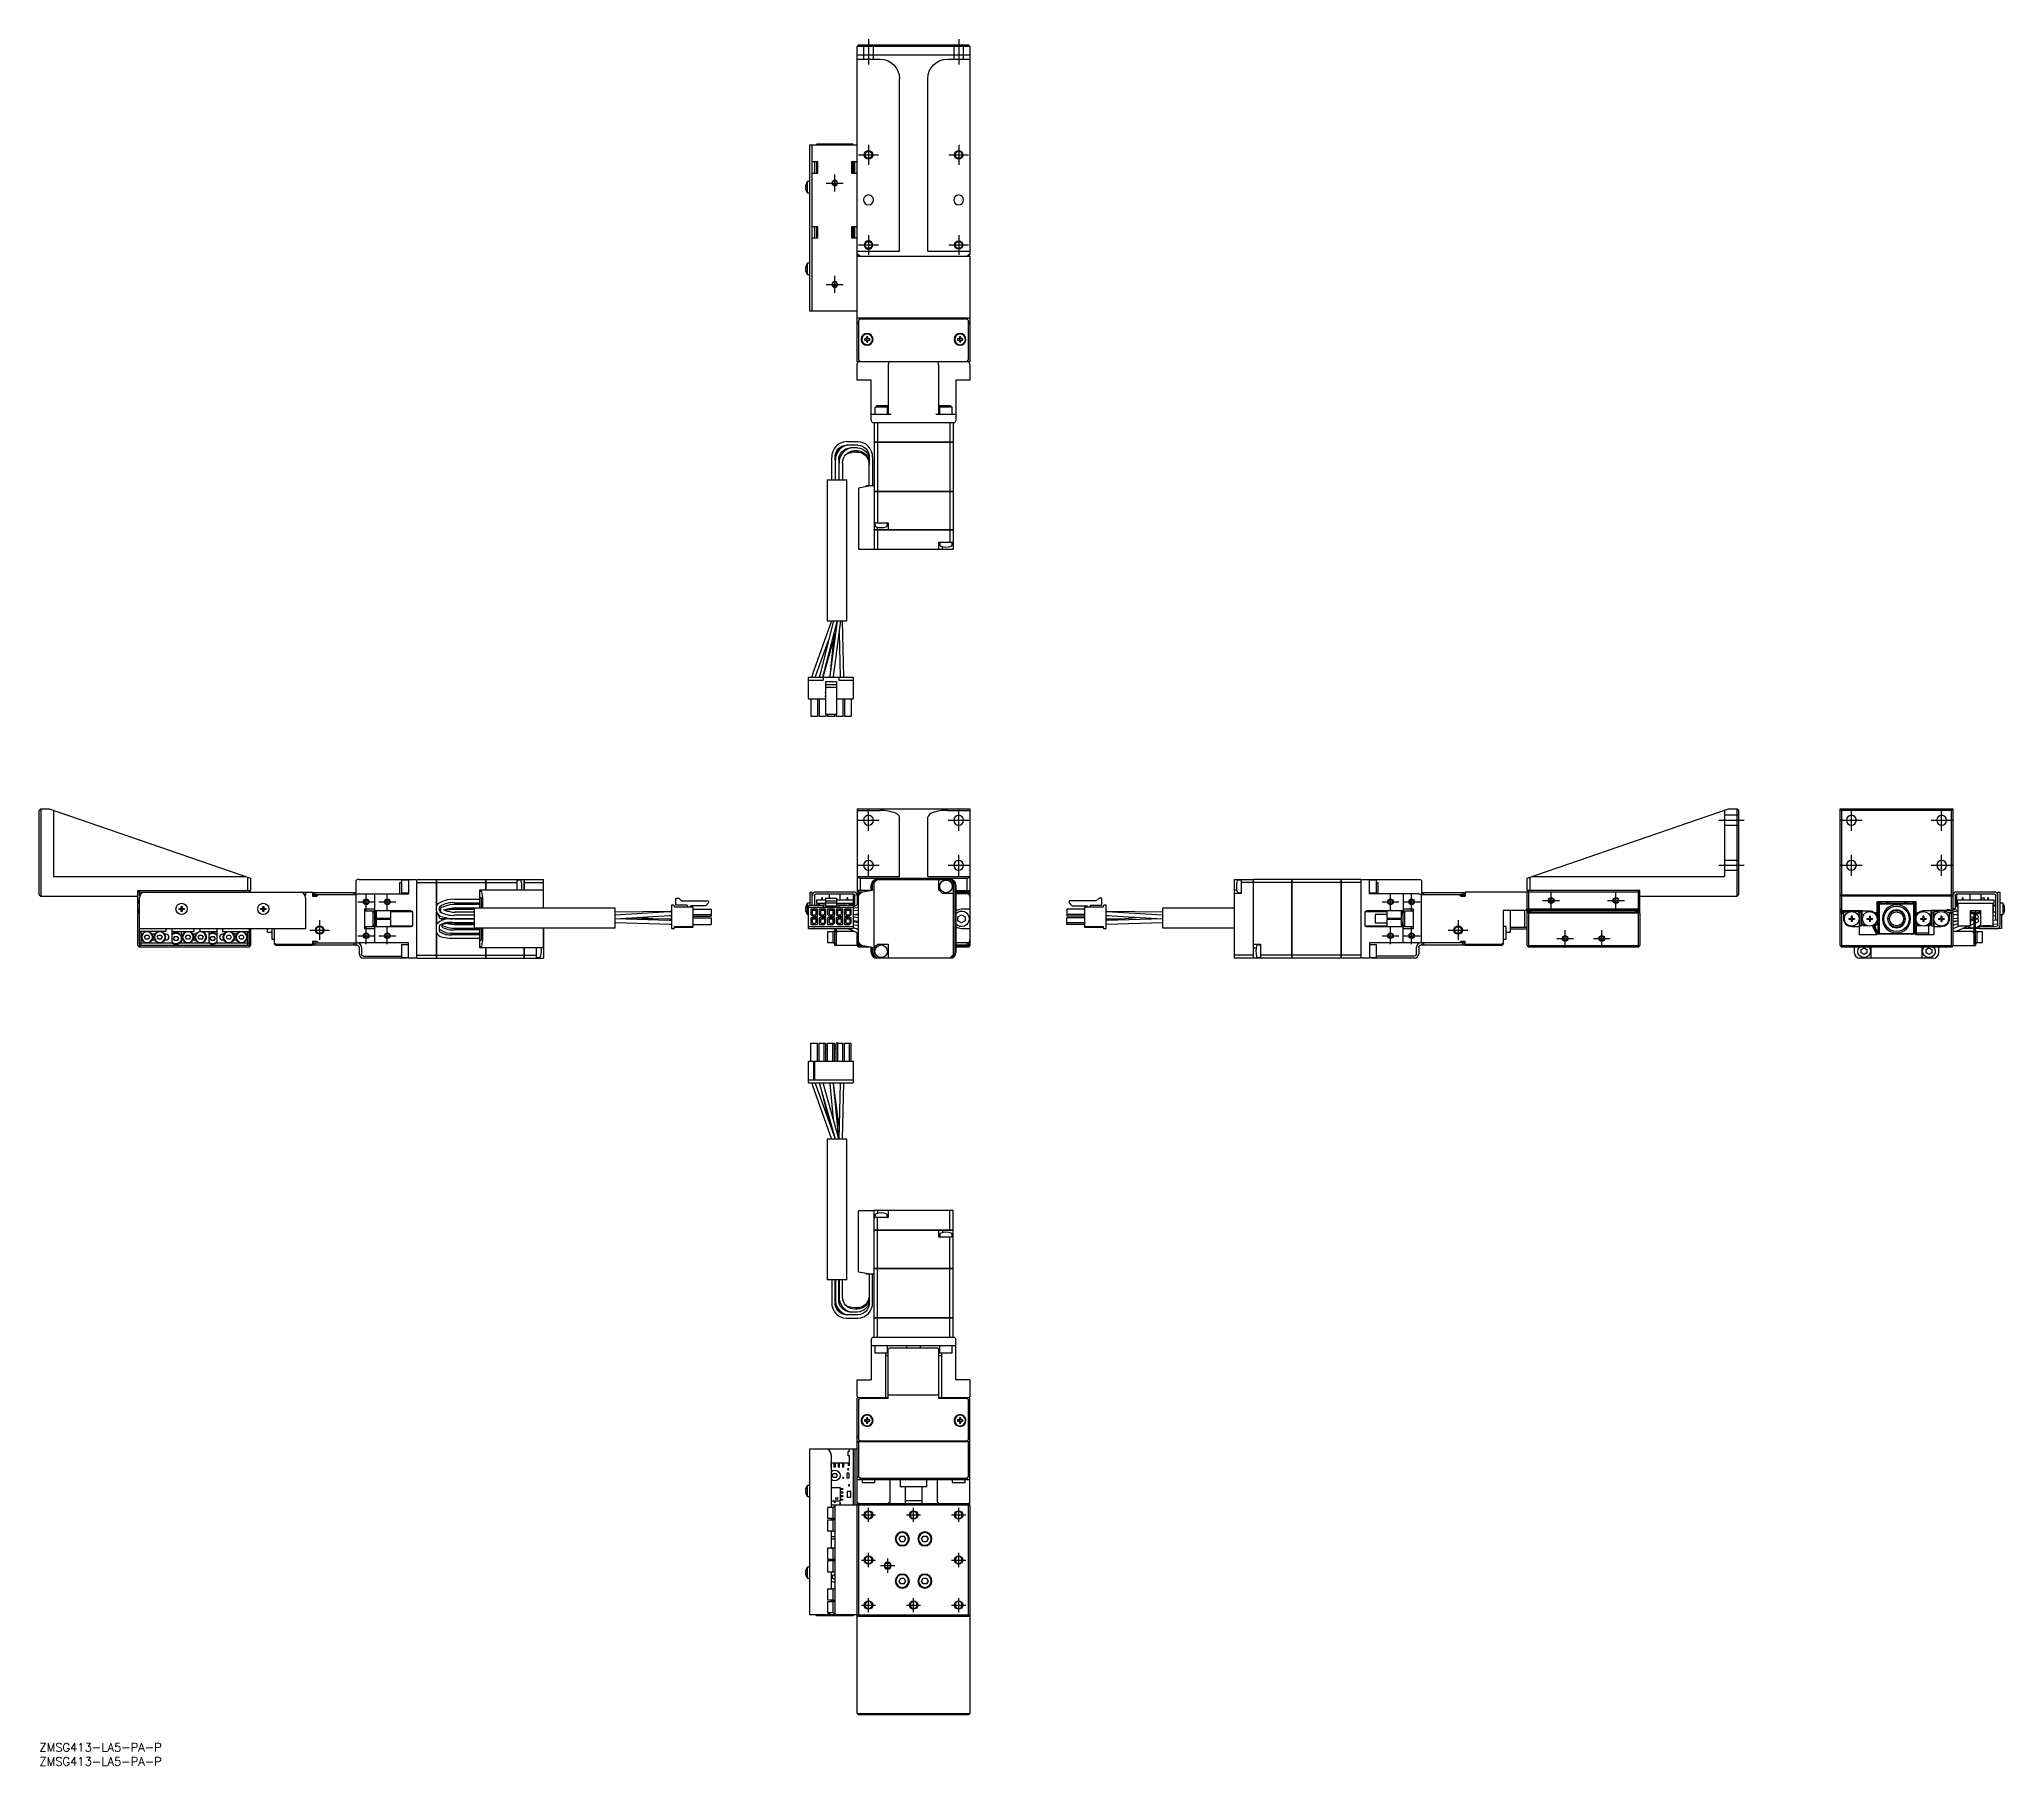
# Model space of a CAD drawing. Extents: x 0 to 698, y -8 to 605.
import ezdxf

# ---------------------------------------------------------------- set-up
doc = ezdxf.new("R2010")
doc.units = 0
doc.header["$LTSCALE"] = 0.5
doc.linetypes.add('CENTER', pattern=[50.8, 31.75, -6.35, 6.35, -6.35])
doc.linetypes.add('DASHED', pattern=[19.05, 12.7, -6.35])
for name, color, linetype in [('MSM_CENTER', 1, 'CENTER'), ('MSM_CONTINUOUS', 7, 'CONTINUOUS'), ('MSM_DASHED', 4, 'DASHED'), ('MSM_NARROW', 5, 'CONTINUOUS'), ('MSM_PART_NUMBER', 7, 'CONTINUOUS')]:
    doc.layers.add(name, color=color, linetype=linetype)
doc.styles.get("Standard").update_dxf_attribs({"font": 'txt.shx', "height": 1, "bigfont": 'bigfont.shx'})

msp = doc.modelspace()

# ---------------------------------------------------------------- texts
at = {"layer": 'MSM_PART_NUMBER'}
for p in [(0, -3), (0, -8)]:
    msp.add_text('ZMSG413-LA5-PA-P', height=3, dxfattribs=at).set_placement(p)

# ---------------------------------------------------------------- linework, layer by layer
at = {"layer": 'MSM_CENTER'}
for p, q in [((294.29, 604.71), (294.29, 595.71)), ((326.29, 604.71), (326.29, 595.71)), ((294.29, 567.21), (294.29, 560.21)), ((326.29, 567.21), (326.29, 560.21)), ((290.79, 563.71), (297.79, 563.71)), ((322.79, 563.71), (329.79, 563.71)), ((279.29, 553.71), (285.29, 553.71)), ((282.29, 550.71), (282.29, 556.71)), ((290.79, 531.71), (297.79, 531.71)), ((294.29, 535.21), (294.29, 528.21)), ((322.79, 531.71), (329.79, 531.71)), ((326.29, 535.21), (326.29, 528.21)), ((279.29, 517.71), (285.29, 517.71)), ((282.29, 514.71), (282.29, 520.71)), ((294.29, 323.81), (294.29, 331.31)), ((326.29, 323.81), (326.29, 331.31)), ((643.14, 323.81), (643.14, 331.31)), ((675.14, 323.81), (675.14, 331.31)), ((290.54, 327.56), (298.04, 327.56)), ((322.54, 327.56), (330.04, 327.56)), ((596.05, 327.56), (605.05, 327.56)), ((639.39, 327.56), (646.89, 327.56)), ((671.39, 327.56), (678.89, 327.56)), ((294.29, 307.81), (294.29, 315.31)), ((326.29, 307.81), (326.29, 315.31)), ((643.14, 307.81), (643.14, 315.31)), ((675.14, 307.81), (675.14, 315.31)), ((290.54, 311.56), (298.04, 311.56)), ((322.54, 311.56), (330.04, 311.56)), ((596.05, 311.56), (605.05, 311.56)), ((639.39, 311.56), (646.89, 311.56)), ((671.39, 311.56), (678.89, 311.56)), ((116, 295.56), (116, 301.56)), ((123.5, 295.56), (123.5, 301.56)), ((479.55, 295.56), (479.55, 301.56)), ((487.05, 295.56), (487.05, 301.56)), ((536.55, 296.06), (536.55, 302.06)), ((559.55, 296.06), (559.55, 302.06)), ((113, 298.56), (119, 298.56)), ((120.5, 298.56), (126.5, 298.56)), ((476.55, 298.56), (482.55, 298.56)), ((484.05, 298.56), (490.05, 298.56)), ((533.55, 299.06), (539.55, 299.06)), ((556.55, 299.06), (562.55, 299.06)), ((96, 288.56), (103, 288.56)), ((99.5, 292.06), (99.5, 285.06)), ((113, 286.56), (119, 286.56)), ((116, 283.56), (116, 289.56)), ((120.5, 286.56), (126.5, 286.56)), ((123.5, 283.56), (123.5, 289.56)), ((476.55, 286.56), (482.55, 286.56)), ((479.55, 283.56), (479.55, 289.56)), ((484.05, 286.56), (490.05, 286.56)), ((487.05, 283.56), (487.05, 289.56)), ((500.05, 288.56), (507.05, 288.56)), ((503.55, 292.06), (503.55, 285.06)), ((541.55, 282.56), (541.55, 288.56)), ((554.55, 282.56), (554.55, 288.56)), ((538.55, 285.56), (544.55, 285.56)), ((551.55, 285.56), (557.55, 285.56)), ((291.79, 81), (296.79, 81)), ((294.29, 78.5), (294.29, 83.5)), ((307.79, 81), (312.79, 81)), ((310.29, 78.5), (310.29, 83.5)), ((323.79, 81), (328.79, 81)), ((326.29, 78.5), (326.29, 83.5)), ((291.79, 65), (296.79, 65)), ((294.29, 62.5), (294.29, 67.5)), ((298.59, 63), (303.59, 63)), ((301.09, 60.5), (301.09, 65.5)), ((323.79, 65), (328.79, 65)), ((326.29, 62.5), (326.29, 67.5)), ((291.79, 49), (296.79, 49)), ((294.29, 46.5), (294.29, 51.5)), ((307.79, 49), (312.79, 49)), ((310.29, 46.5), (310.29, 51.5)), ((323.79, 49), (328.79, 49)), ((326.29, 46.5), (326.29, 51.5))]:
    msp.add_line(p, q, dxfattribs=at)
at = {"layer": 'MSM_CONTINUOUS'}
for p, q in [((290.79, 602.71), (290.29, 602.21)), ((290.29, 490.21), (290.29, 602.21)), ((330.29, 602.21), (290.29, 602.21)), ((290.79, 602.71), (329.79, 602.71)), ((330.29, 602.21), (329.79, 602.71)), ((330.29, 602.21), (330.29, 528.21)), ((290.29, 599.21), (330.29, 599.21)), ((290.29, 597.71), (298.29, 597.71)), ((322.29, 597.71), (330.29, 597.71)), ((305.29, 529.51), (305.29, 590.71)), ((315.29, 529.51), (315.29, 590.71)), ((273.49, 508.21), (273.49, 567.21)), ((273.49, 567.21), (290.29, 567.21)), ((274.29, 508.21), (274.29, 567.21)), ((275.79, 567.51), (275.79, 567.21)), ((288.79, 567.51), (275.79, 567.51)), ((288.79, 567.21), (288.79, 567.51)), ((276.29, 561.21), (274.29, 561.21)), ((275.09, 561.21), (275.09, 557.21)), ((275.79, 561.21), (275.79, 557.21)), ((276.29, 557.21), (276.29, 561.21)), ((288.29, 561.21), (288.29, 557.21)), ((290.29, 561.21), (288.29, 561.21)), ((288.79, 557.21), (288.79, 561.21)), ((288.99, 557.21), (288.99, 561.21)), ((289.49, 560.26), (289.49, 561.21)), ((289.49, 558.16), (289.49, 560.26)), ((289.49, 557.21), (289.49, 558.16)), ((271.9, 552.39), (272.02, 552.39)), ((272.02, 552.03), (271.9, 552.03)), ((272.02, 553.1), (272.02, 553.1)), ((272.02, 552.39), (272.02, 552.03)), ((272.02, 551.32), (272.02, 551.32)), ((272.59, 550.21), (272.59, 554.21)), ((273.49, 554.21), (272.59, 554.21)), ((274.29, 557.21), (276.29, 557.21)), ((288.29, 557.21), (290.29, 557.21)), ((272.59, 550.21), (273.49, 550.21)), ((276.29, 538.21), (274.29, 538.21)), ((275.09, 538.21), (275.09, 534.21)), ((275.79, 538.21), (275.79, 534.21)), ((276.29, 534.21), (276.29, 538.21)), ((290.29, 538.21), (288.29, 538.21)), ((288.29, 538.21), (288.29, 534.21)), ((288.79, 534.21), (288.79, 538.21)), ((288.99, 534.21), (288.99, 538.21)), ((289.49, 537.26), (289.49, 538.21)), ((289.49, 535.16), (289.49, 537.26)), ((274.29, 534.21), (276.29, 534.21)), ((288.29, 534.21), (290.29, 534.21)), ((289.49, 534.21), (289.49, 535.16)), ((271.9, 523.39), (272.02, 523.39)), ((272.02, 524.1), (272.02, 524.1)), ((272.02, 523.39), (272.02, 523.03)), ((272.59, 521.21), (272.59, 525.21)), ((273.49, 525.21), (272.59, 525.21)), ((290.29, 529.51), (305.29, 529.51)), ((290.29, 528.71), (291.29, 527.71)), ((290.54, 527.96), (290.29, 528.21)), ((290.29, 527.71), (330.29, 527.71)), ((290.54, 527.96), (290.79, 528.21)), ((290.79, 527.71), (290.54, 527.96)), ((315.29, 529.51), (330.29, 529.51)), ((329.29, 527.71), (330.29, 528.71)), ((329.79, 528.21), (330.04, 527.96)), ((330.04, 527.96), (329.79, 527.71)), ((330.29, 528.21), (330.04, 527.96)), ((330.29, 527.71), (330.29, 490.21)), ((272.02, 523.03), (271.9, 523.03)), ((272.02, 522.32), (272.02, 522.32)), ((272.59, 521.21), (273.49, 521.21)), ((290.29, 508.21), (273.49, 508.21)), ((330.29, 505.71), (290.29, 505.71)), ((290.79, 504.21), (290.29, 504.21)), ((290.79, 503.71), (290.29, 503.71)), ((291.29, 505.41), (290.79, 504.91)), ((290.79, 504.91), (290.79, 490.91)), ((329.29, 505.41), (291.29, 505.41)), ((295.79, 505.41), (295.79, 505.71)), ((296.54, 505.71), (296.54, 505.41)), ((302.04, 505.41), (302.04, 505.71)), ((305.49, 505.71), (305.29, 505.51)), ((315.29, 505.51), (305.29, 505.51)), ((305.29, 505.51), (305.29, 505.41)), ((315.29, 505.51), (315.09, 505.71)), ((315.29, 505.41), (315.29, 505.51)), ((318.54, 505.71), (318.54, 505.41)), ((324.04, 505.41), (324.04, 505.71)), ((324.79, 505.71), (324.79, 505.41)), ((329.79, 504.91), (329.29, 505.41)), ((329.79, 490.91), (329.79, 504.91)), ((330.29, 504.21), (329.79, 504.21)), ((330.29, 503.71), (329.79, 503.71)), ((293.55, 498.45), (292.87, 498.45)), ((292.87, 497.97), (293.55, 497.97)), ((293.55, 499.13), (293.55, 498.45)), ((293.55, 497.97), (293.55, 497.29)), ((294.03, 498.45), (294.03, 499.13)), ((294.71, 498.45), (294.03, 498.45)), ((294.03, 497.97), (294.71, 497.97)), ((294.03, 497.29), (294.03, 497.97)), ((326.55, 498.45), (325.87, 498.45)), ((325.87, 497.97), (326.55, 497.97)), ((326.55, 499.13), (326.55, 498.45)), ((326.55, 497.97), (326.55, 497.29)), ((327.03, 498.45), (327.03, 499.13)), ((327.71, 498.45), (327.03, 498.45)), ((327.03, 497.97), (327.71, 497.97)), ((327.03, 497.29), (327.03, 497.97)), ((330.29, 490.21), (290.29, 490.21)), ((290.29, 483.71), (290.29, 489.21)), ((290.79, 490.91), (291.29, 490.41)), ((291.29, 490.41), (329.29, 490.41)), ((295.79, 490.41), (295.79, 490.21)), ((300.29, 490.41), (300.29, 490.21)), ((301.29, 490.41), (301.29, 490.21)), ((301.39, 471.71), (301.39, 489.21)), ((302.79, 490.41), (302.79, 490.21)), ((317.79, 490.21), (317.79, 490.41)), ((319.19, 489.21), (319.19, 471.71)), ((319.29, 490.41), (319.29, 490.21)), ((320.29, 490.21), (320.29, 490.41)), ((324.79, 490.21), (324.79, 490.41)), ((329.29, 490.41), (329.79, 490.91)), ((330.29, 489.21), (330.29, 483.71)), ((295.29, 483.71), (290.29, 483.71)), ((295.29, 469.71), (295.29, 483.71)), ((325.29, 483.71), (325.29, 469.71)), ((330.29, 483.71), (325.29, 483.71)), ((297.21, 474.21), (297.21, 474.71)), ((297.21, 474.71), (301.39, 474.71)), ((319.19, 474.71), (323.37, 474.71)), ((323.37, 474.71), (323.37, 474.21)), ((295.29, 471.71), (302.39, 471.71)), ((295.67, 468.71), (324.91, 468.71)), ((296.29, 468.71), (296.29, 461.72)), ((301.04, 474.21), (296.54, 474.21)), ((296.54, 474.21), (296.54, 471.71)), ((297.45, 468.71), (297.45, 461.72)), ((301.04, 471.71), (301.04, 474.21)), ((318.19, 471.71), (325.29, 471.71)), ((324.04, 474.21), (319.54, 474.21)), ((319.54, 474.21), (319.54, 471.71)), ((323.14, 468.71), (323.14, 461.72)), ((324.04, 471.71), (324.04, 474.21)), ((324.29, 468.71), (324.29, 461.72)), ((286.44, 461.91), (290.54, 461.91)), ((290.54, 460.71), (286.44, 460.71)), ((286.45, 460.7), (286.48, 460.71)), ((296.29, 461.72), (324.29, 461.72)), ((296.29, 461.71), (296.29, 423.71)), ((324.29, 461.71), (296.29, 461.71)), ((296.3, 461.71), (296.3, 461.72)), ((297.44, 461.71), (297.44, 461.72)), ((297.45, 461.71), (297.45, 444.22)), ((323.13, 461.71), (323.13, 461.72)), ((323.14, 461.71), (323.14, 444.22)), ((324.28, 461.71), (324.28, 461.72)), ((324.29, 461.71), (324.29, 444.22)), ((281.24, 448.31), (281.24, 456.31)), ((282.44, 456.31), (282.44, 448.31)), ((282.54, 448.31), (282.54, 455.31)), ((283.89, 456.02), (283.74, 454.81)), ((283.74, 455.31), (283.74, 448.31)), ((283.84, 455.31), (283.9, 456.02)), ((283.84, 448.31), (283.84, 455.31)), ((283.9, 456.05), (283.89, 456.02)), ((283.9, 456.02), (283.9, 456.05)), ((285.04, 454.31), (285.04, 448.31)), ((290.38, 459.71), (287.9, 459.71)), ((289.78, 458.23), (288.39, 458.11)), ((290.23, 458.71), (289.35, 458.71)), ((294.54, 446.31), (294.54, 456.31)), ((294.54, 453.83), (294.54, 454.07)), ((295.74, 456.31), (295.74, 446.31)), ((279.64, 448.31), (286.64, 448.31)), ((279.64, 448.31), (279.64, 398.31)), ((286.64, 398.31), (286.64, 448.31)), ((295.69, 446.31), (290.79, 445.45)), ((290.79, 445.45), (290.79, 423.81)), ((293.49, 446.31), (293.49, 445.92)), ((293.49, 446.31), (296.29, 446.31)), ((296.29, 444.22), (324.29, 444.22)), ((324.29, 444.21), (296.29, 444.21)), ((296.3, 444.21), (296.3, 444.22)), ((297.44, 444.21), (297.44, 444.22)), ((297.45, 444.21), (297.45, 433.11)), ((323.13, 444.21), (323.13, 444.22)), ((323.14, 444.21), (323.14, 430.61)), ((324.28, 444.21), (324.28, 444.22)), ((324.29, 444.21), (324.29, 430.61)), ((296.29, 433.11), (301.29, 433.11)), ((296.56, 432.89), (296.63, 432.12)), ((300.95, 432.12), (301.02, 432.89)), ((301.29, 433.11), (301.29, 430.61)), ((296.29, 430.61), (324.29, 430.61)), ((324.29, 430.6), (296.29, 430.6)), ((296.3, 430.61), (296.3, 430.6)), ((297.44, 430.61), (297.44, 430.6)), ((297.45, 430.6), (297.45, 423.71)), ((297.54, 430.61), (297.54, 431.54)), ((319.29, 423.71), (319.29, 426.21)), ((319.29, 426.21), (324.29, 426.21)), ((319.56, 426), (319.63, 425.23)), ((323.13, 430.61), (323.13, 430.6)), ((323.14, 430.6), (323.14, 426.21)), ((323.95, 425.23), (324.02, 426)), ((324.28, 430.61), (324.28, 430.6)), ((324.29, 430.6), (324.29, 423.71)), ((290.79, 423.81), (296.29, 423.81)), ((296.29, 423.71), (324.29, 423.71)), ((320.54, 423.71), (320.54, 424.65)), ((281.15, 398.31), (274.42, 379.34)), ((281.82, 398.31), (276.96, 379.07)), ((278.22, 378.75), (283.11, 398.09)), ((279.64, 398.31), (286.64, 398.31)), ((283.14, 398.31), (280.54, 378.72)), ((281.83, 378.55), (284.45, 398.31)), ((285.49, 378.42), (285.09, 398.31)), ((275.64, 378.91), (280.07, 391.38)), ((278.26, 378.8), (281.77, 391.13)), ((282.05, 393.89), (280.53, 378.72)), ((283.88, 394.01), (284.19, 378.46)), ((273.04, 378.31), (288.89, 378.31)), ((273.04, 370.66), (273.04, 378.31)), ((273.04, 377.29), (278.24, 377.29)), ((274.42, 379.35), (274.16, 378.31)), ((274.42, 379.34), (274.16, 378.31)), ((275.48, 378.31), (275.65, 378.91)), ((276.96, 379.07), (276.83, 378.31)), ((278.14, 378.31), (278.22, 378.75)), ((278.15, 378.31), (278.26, 378.8)), ((278.24, 378.31), (278.24, 377.29)), ((279.04, 376.76), (282.9, 376.76)), ((279.04, 376.76), (279.04, 365.2)), ((280.53, 378.72), (280.5, 378.31)), ((280.54, 378.72), (280.5, 378.31)), ((281.8, 378.31), (281.83, 378.55)), ((282.9, 376.76), (282.9, 365.2)), ((283.7, 378.31), (283.7, 377.29)), ((283.7, 377.29), (288.89, 377.29)), ((284.19, 378.46), (284.19, 378.31)), ((285.49, 378.31), (285.49, 378.49)), ((285.49, 378.31), (285.49, 378.42)), ((288.89, 378.31), (288.89, 370.66)), ((273.04, 370.66), (279.04, 370.66)), ((273.77, 370.66), (273.77, 364.31)), ((276.17, 370.66), (276.17, 364.31)), ((276.77, 370.66), (276.77, 364.31)), ((279.04, 372.76), (278.79, 372.76)), ((278.79, 371.61), (279.04, 371.61)), ((279.04, 375.76), (282.9, 375.76)), ((279.04, 374.74), (282.9, 374.74)), ((283.15, 372.76), (282.9, 372.76)), ((282.9, 371.61), (283.15, 371.61)), ((282.9, 370.66), (288.89, 370.66)), ((285.17, 370.66), (285.17, 364.31)), ((285.77, 370.66), (285.77, 364.31)), ((288.17, 370.66), (288.17, 364.31)), ((276.17, 364.31), (273.77, 364.31)), ((279.17, 364.31), (276.77, 364.31)), ((279.04, 365.2), (282.9, 365.2)), ((279.17, 365.2), (279.17, 364.31)), ((279.77, 365.2), (279.77, 364.31)), ((282.17, 364.31), (279.77, 364.31)), ((282.17, 365.2), (282.17, 364.31)), ((282.77, 365.2), (282.77, 364.31)), ((285.17, 364.31), (282.77, 364.31)), ((288.17, 364.31), (285.77, 364.31)), ((0, 331.06), (0.5, 331.56)), ((0, 301.06), (0, 331.06)), ((0.5, 331.56), (0.5, 300.56)), ((0.5, 331.56), (3.5, 331.56)), ((3.5, 331.56), (75, 306.94)), ((5, 331.05), (5, 307.56)), ((290.29, 331.56), (290.29, 297.45)), ((290.29, 331.56), (330.29, 331.56)), ((290.29, 331.05), (298.29, 331.05)), ((305.29, 307.56), (305.29, 328.63)), ((315.29, 307.56), (315.29, 328.63)), ((322.29, 331.05), (330.29, 331.05)), ((330.29, 331.56), (330.29, 283.06)), ((528.05, 306.94), (599.55, 331.56)), ((598.05, 331.05), (598.05, 307.56)), ((599.55, 331.56), (602.55, 331.56)), ((602.55, 300.56), (602.55, 331.56)), ((602.55, 331.56), (603.05, 331.06)), ((603.05, 331.06), (603.05, 301.06)), ((639.14, 283.06), (639.14, 331.56)), ((639.14, 331.56), (639.64, 331.06)), ((639.14, 331.56), (679.14, 331.56)), ((639.64, 331.06), (639.64, 301.06)), ((678.64, 331.06), (639.64, 331.06)), ((678.64, 331.06), (679.14, 331.56)), ((678.64, 301.06), (678.64, 331.06)), ((679.14, 331.56), (679.14, 283.06)), ((5, 307.56), (73.2, 307.56)), ((74, 302.56), (74, 307.29)), ((75, 306.94), (75, 302.56)), ((290.29, 307.56), (305.29, 307.56)), ((290.29, 307.29), (291.29, 306.94)), ((291.29, 306.94), (291.29, 302.56)), ((291.29, 306.94), (329.29, 306.94)), ((315.29, 307.56), (330.29, 307.56)), ((329.29, 306.94), (330.29, 307.29)), ((329.29, 302.56), (329.29, 306.94)), ((528.05, 302.56), (528.05, 306.94)), ((529.05, 307.29), (529.05, 302.56)), ((529.85, 307.56), (598.05, 307.56)), ((0, 301.06), (0.5, 300.56)), ((0.5, 300.56), (35, 300.56)), ((35.5, 302.56), (35, 302.06)), ((35, 294.86), (35, 302.56)), ((35, 302.56), (75, 302.56)), ((35.5, 302.06), (35.25, 302.31)), ((35.5, 302.06), (97, 302.06)), ((35.5, 300.86), (35.5, 302.06)), ((35.5, 300.86), (35.67, 300.86)), ((35.5, 283.06), (35.5, 300.06)), ((75, 302.06), (74.5, 302.56)), ((74.75, 302.31), (74.5, 302.06)), ((94.5, 300.86), (94.33, 300.86)), ((94.5, 302.06), (94.5, 300.86)), ((94.5, 300.06), (94.5, 289.06)), ((97, 302.06), (97, 300.56)), ((98.75, 300.81), (97, 300.81)), ((97, 300.56), (98.5, 300.56)), ((97.3, 301.06), (97.3, 301.86)), ((97.3, 301.86), (112.3, 301.86)), ((112.5, 301.06), (97.3, 301.06)), ((97.8, 301.86), (97.8, 301.06)), ((99, 301.06), (98.5, 300.56)), ((111.8, 301.06), (111.8, 301.86)), ((112.3, 301.86), (112.3, 301.06)), ((112.5, 301.08), (112.5, 306.18)), ((112.5, 284.06), (112.5, 301.06)), ((113.5, 306.56), (133, 306.56)), ((113.5, 301.46), (131, 301.46)), ((119, 301.46), (119, 295.43)), ((128, 305.51), (128.5, 305.51)), ((128, 301.46), (128, 305.51)), ((128.5, 306.31), (128.5, 301.81)), ((131, 306.31), (128.5, 306.31)), ((128.5, 301.81), (131, 301.81)), ((131, 306.56), (131, 301.46)), ((134, 306.56), (140.99, 306.56)), ((134, 278.56), (134, 306.56)), ((134, 305.41), (140.99, 305.41)), ((140.99, 297.27), (140.99, 306.56)), ((141, 306.55), (140.99, 306.55)), ((141, 305.41), (140.99, 305.41)), ((141, 306.56), (158.49, 306.56)), ((141, 306.56), (141, 297.29)), ((141, 305.41), (158.49, 305.41)), ((156.4, 302.86), (178.9, 302.86)), ((156.4, 296.33), (156.4, 302.86)), ((156.4, 302.76), (157, 302.15)), ((156.4, 300.16), (156.79, 300.16)), ((156.79, 300.16), (156.79, 296.33)), ((157.26, 300.38), (157.26, 296.33)), ((158.49, 302.86), (158.49, 306.56)), ((158.5, 306.55), (158.49, 306.55)), ((158.5, 305.41), (158.49, 305.41)), ((158.5, 306.56), (172.1, 306.56)), ((158.5, 306.56), (158.5, 302.86)), ((158.5, 305.41), (169.6, 305.41)), ((169.6, 302.86), (169.6, 306.56)), ((170.59, 306.23), (169.82, 306.29)), ((172.1, 302.86), (172.1, 306.56)), ((172.1, 306.55), (172.11, 306.55)), ((172.1, 305.41), (172.11, 305.41)), ((172.11, 306.56), (179, 306.56)), ((172.11, 306.56), (172.11, 302.86)), ((172.11, 305.41), (179, 305.41)), ((178.9, 296.33), (178.9, 302.86)), ((179, 296.33), (179, 306.56)), ((225.95, 299.94), (226.95, 299.94)), ((225.95, 297.41), (225.95, 299.94)), ((226.95, 299.94), (227.97, 298.92)), ((273.49, 302.06), (273.49, 297.37)), ((273.49, 302.06), (274.29, 302.06)), ((274.29, 297.37), (274.29, 302.06)), ((275.09, 300.86), (275.09, 297.37)), ((289.09, 302.06), (275.49, 302.06)), ((289.09, 301.26), (275.49, 301.26)), ((277.67, 299.26), (277.67, 300.06)), ((277.92, 300.06), (277.67, 300.06)), ((277.92, 299.26), (277.92, 300.06)), ((279.04, 299.94), (279.04, 296.91)), ((279.04, 299.94), (282.9, 299.94)), ((280.29, 301.26), (280.29, 299.94)), ((282.9, 299.94), (282.9, 296.91)), ((284.29, 299.26), (284.29, 301.26)), ((286.67, 299.26), (286.67, 300.06)), ((286.92, 300.06), (286.67, 300.06)), ((286.92, 299.26), (286.92, 300.06)), ((288.99, 297.06), (288.99, 301.06)), ((289.44, 301.06), (288.99, 301.06)), ((289.49, 297.11), (289.49, 300.86)), ((290.79, 302.56), (290.29, 302.06)), ((294.59, 302.56), (290.29, 302.56)), ((291.95, 302.06), (290.29, 302.06)), ((290.49, 301.06), (290.29, 301.06)), ((290.79, 302.06), (290.54, 302.31)), ((290.79, 301.33), (290.79, 301.86)), ((290.79, 301.86), (291.57, 301.86)), ((290.79, 284.74), (290.79, 300.38)), ((291.29, 301.86), (291.29, 301.63)), ((292.28, 302.15), (296.29, 302.86)), ((295.29, 302.69), (295.29, 304.56)), ((295.67, 302.75), (295.67, 304.56)), ((296.29, 279.72), (296.29, 305.41)), ((297.29, 306.56), (323.29, 306.56)), ((319.29, 302.81), (319.29, 306.56)), ((324.29, 301.56), (320.54, 301.56)), ((324.29, 305.41), (324.29, 279.72)), ((324.91, 304.56), (324.91, 280.56)), ((325.29, 304.56), (325.29, 280.56)), ((325.29, 302.56), (330.29, 302.56)), ((330.29, 302.06), (325.29, 302.06)), ((325.29, 301.86), (329.79, 301.86)), ((329.29, 301.46), (325.29, 301.46)), ((329.29, 301.46), (329.29, 301.86)), ((329.79, 302.56), (330.29, 302.06)), ((330.04, 302.31), (329.79, 302.06)), ((329.79, 301.86), (329.79, 301.33)), ((330.29, 301.06), (330.09, 301.06)), ((376.1, 299.94), (375.08, 298.92)), ((377.1, 299.94), (376.1, 299.94)), ((377.1, 297.41), (377.1, 299.94)), ((424.05, 306.56), (424.05, 278.56)), ((424.05, 306.56), (430.94, 306.56)), ((424.05, 302.81), (425, 302.81)), ((426.55, 301.56), (424.05, 301.56)), ((426.35, 306.29), (425.58, 306.23)), ((425.58, 301.9), (426.35, 301.83)), ((426.55, 306.56), (426.55, 301.56)), ((430.94, 305.41), (426.55, 305.41)), ((430.94, 278.56), (430.94, 306.56)), ((430.95, 306.55), (430.94, 306.55)), ((430.95, 305.4), (430.94, 305.4)), ((444.55, 306.56), (430.95, 306.56)), ((430.95, 278.56), (430.95, 306.56)), ((444.55, 305.41), (430.95, 305.41)), ((444.55, 278.56), (444.55, 306.56)), ((444.55, 306.55), (444.56, 306.55)), ((444.55, 305.4), (444.56, 305.4)), ((462.05, 306.56), (444.56, 306.56)), ((444.56, 306.56), (444.56, 278.56)), ((462.05, 305.41), (444.56, 305.41)), ((462.05, 278.56), (462.05, 306.56)), ((462.05, 306.55), (462.06, 306.55)), ((462.05, 305.4), (462.06, 305.4)), ((462.06, 306.56), (462.06, 278.56)), ((469.05, 306.56), (462.06, 306.56)), ((469.05, 305.41), (462.06, 305.41)), ((469.05, 306.56), (469.05, 278.56)), ((470.05, 306.56), (489.55, 306.56)), ((472.05, 301.46), (472.05, 306.56)), ((474.55, 306.31), (472.05, 306.31)), ((472.05, 301.81), (474.55, 301.81)), ((489.55, 301.46), (472.05, 301.46)), ((474.55, 301.81), (474.55, 306.31)), ((474.55, 305.51), (475.05, 305.51)), ((475.05, 305.51), (475.05, 301.46)), ((484.05, 301.46), (484.05, 295.43)), ((490.55, 306.18), (490.55, 301.08)), ((490.55, 284.06), (490.55, 301.06)), ((505.75, 301.06), (490.55, 301.06)), ((490.75, 301.06), (490.75, 301.86)), ((490.75, 301.86), (505.75, 301.86)), ((491.25, 301.86), (491.25, 301.06)), ((504.55, 300.56), (504.05, 301.06)), ((506.05, 300.81), (504.3, 300.81)), ((504.55, 300.56), (506.05, 300.56)), ((505.25, 301.06), (505.25, 301.86)), ((505.75, 301.86), (505.75, 301.06)), ((506.05, 302.06), (506.05, 300.56)), ((528.05, 302.06), (506.05, 302.06)), ((528.55, 302.56), (528.05, 302.06)), ((568.05, 302.56), (528.05, 302.56)), ((528.05, 294.86), (528.05, 302.06)), ((528.55, 302.06), (528.3, 302.31)), ((567.55, 302.06), (528.55, 302.06)), ((528.55, 302.06), (528.55, 296.06)), ((568.05, 302.06), (567.55, 302.56)), ((567.8, 302.31), (567.55, 302.06)), ((567.55, 296.06), (567.55, 302.06)), ((568.05, 294.86), (568.05, 302.56)), ((568.05, 300.56), (602.55, 300.56)), ((602.55, 300.56), (603.05, 301.06)), ((639.14, 300.56), (639.64, 301.06)), ((679.14, 300.56), (639.14, 300.56)), ((639.64, 301.06), (678.64, 301.06)), ((639.64, 300.56), (639.64, 295.56)), ((678.64, 301.06), (679.14, 300.56)), ((678.64, 295.56), (678.64, 300.56)), ((679.94, 300.86), (679.94, 296.06)), ((680.44, 301.06), (680, 301.06)), ((693.94, 302.06), (680.34, 302.06)), ((693.94, 301.26), (680.34, 301.26)), ((680.44, 301.06), (680.44, 297.06)), ((682.77, 300.06), (682.52, 300.06)), ((682.52, 299.26), (682.52, 300.06)), ((682.77, 299.26), (682.77, 300.06)), ((685.14, 301.26), (685.14, 299.26)), ((689.14, 299.26), (689.14, 301.26)), ((690.39, 299.94), (689.14, 299.94)), ((690.39, 299.26), (690.39, 299.94)), ((691.52, 299.26), (691.52, 300.06)), ((691.77, 300.06), (691.52, 300.06)), ((691.77, 299.26), (691.77, 300.06)), ((694.34, 292.06), (694.34, 300.86)), ((695.14, 290.36), (695.14, 302.06)), ((695.14, 302.06), (695.94, 302.06)), ((695.94, 290.26), (695.94, 302.06)), ((35, 295.56), (35.5, 296.06)), ((35.5, 295.56), (35, 295.56)), ((35, 295.36), (35.5, 295.36)), ((35.5, 295.06), (35, 294.56)), ((35.1, 294.76), (35, 294.86)), ((35, 283.06), (35, 294.56)), ((35.1, 294.66), (35.1, 294.86)), ((35.2, 299.26), (35.2, 298.06)), ((35.2, 299.26), (35.5, 299.26)), ((35.2, 298.06), (35.5, 298.06)), ((35.5, 294.56), (35.25, 294.81)), ((35.5, 295.16), (35.4, 295.16)), ((49.61, 296.24), (50.32, 296.24)), ((49.61, 295.88), (49.61, 296.24)), ((50.32, 295.88), (49.61, 295.88)), ((50.32, 296.95), (50.68, 296.95)), ((50.32, 296.24), (50.32, 296.95)), ((50.33, 296.23), (50.32, 296.24)), ((50.33, 295.89), (50.32, 295.88)), ((50.32, 295.18), (50.32, 295.88)), ((50.68, 295.18), (50.32, 295.18)), ((50.33, 295.89), (50.33, 296.23)), ((50.33, 296.23), (50.67, 296.23)), ((50.67, 295.89), (50.33, 295.89)), ((50.67, 296.23), (50.68, 296.24)), ((50.67, 296.23), (50.67, 295.89)), ((50.67, 295.89), (50.68, 295.88)), ((50.68, 296.95), (50.68, 296.24)), ((50.68, 296.24), (51.39, 296.24)), ((50.68, 295.88), (50.68, 295.18)), ((51.39, 295.88), (50.68, 295.88)), ((51.39, 296.24), (51.39, 295.88)), ((78.61, 296.24), (79.32, 296.24)), ((78.61, 295.88), (78.61, 296.24)), ((79.32, 295.88), (78.61, 295.88)), ((79.32, 296.95), (79.68, 296.95)), ((79.32, 296.24), (79.32, 296.95)), ((79.33, 296.23), (79.32, 296.24)), ((79.33, 295.89), (79.32, 295.88)), ((79.32, 295.18), (79.32, 295.88)), ((79.68, 295.18), (79.32, 295.18)), ((79.33, 295.89), (79.33, 296.23)), ((79.33, 296.23), (79.67, 296.23)), ((79.67, 295.89), (79.33, 295.89)), ((79.67, 296.23), (79.68, 296.24)), ((79.67, 296.23), (79.67, 295.89)), ((79.67, 295.89), (79.68, 295.88)), ((79.68, 296.95), (79.68, 296.24)), ((79.68, 296.24), (80.39, 296.24)), ((79.68, 295.88), (79.68, 295.18)), ((80.39, 295.88), (79.68, 295.88)), ((80.39, 296.24), (80.39, 295.88)), ((115.5, 296.06), (119, 296.06)), ((115.5, 289.06), (115.5, 296.06)), ((118.5, 295.31), (115.5, 295.31)), ((118.5, 289.81), (118.5, 295.31)), ((119, 295.43), (119.09, 295.43)), ((119.01, 295.41), (119.09, 295.43)), ((119.1, 289.69), (119.1, 295.44)), ((119.3, 295.06), (119.1, 294.86)), ((119.3, 295.46), (131.7, 295.46)), ((119.3, 295.06), (119.3, 290.06)), ((119.6, 295.06), (119.3, 295.06)), ((119.6, 295.46), (119.6, 292.81)), ((124.8, 292.81), (124.8, 295.46)), ((132.39, 295.06), (124.8, 295.06)), ((132.5, 294.66), (132.5, 290.46)), ((140.8, 296.52), (140.8, 295.56)), ((140.99, 290.66), (140.99, 294.91)), ((141, 294.89), (141, 290.68)), ((141.84, 293.55), (141.8, 293.36)), ((141.96, 293.73), (141.84, 293.55)), ((142, 295.54), (142, 296.52)), ((142.32, 295.52), (142.34, 295.48)), ((142.34, 295.48), (142.41, 295.28)), ((143.52, 295.73), (143.46, 295.89)), ((156.4, 299.46), (147.4, 299.46)), ((147.4, 298.26), (156.4, 298.26)), ((154.4, 293.81), (147.4, 293.81)), ((154.4, 295.86), (148.86, 295.86)), ((156.4, 297.66), (148.88, 297.66)), ((148.88, 296.46), (156.4, 296.46)), ((148.98, 294.91), (148.94, 294.91)), ((154.4, 294.91), (148.95, 294.91)), ((154.4, 289.33), (154.4, 296.33)), ((204.4, 296.33), (154.4, 296.33)), ((204.4, 289.33), (204.4, 296.33)), ((224.07, 295.11), (204.4, 294.96)), ((223.54, 295.06), (204.4, 293.86)), ((204.42, 292.56), (223.62, 293.76)), ((218.88, 292.45), (212.55, 293.07)), ((224.4, 295.1), (223.54, 295.06)), ((223.62, 293.76), (224.4, 293.8)), ((224.4, 295.11), (223.79, 295.11)), ((224.4, 295.11), (224.07, 295.11)), ((224.4, 297.37), (224.4, 289.09)), ((225.12, 297.37), (224.4, 297.37)), ((225.42, 296.66), (225.42, 297.07)), ((232.05, 296.66), (225.42, 296.66)), ((229.8, 297.41), (225.95, 297.41)), ((227.97, 298.92), (237.51, 298.92)), ((229.95, 297.26), (229.95, 296.66)), ((231.1, 296.66), (231.1, 296.94)), ((236.51, 297.22), (231.38, 297.22)), ((232.05, 289.55), (232.05, 296.66)), ((232.05, 295.93), (238.4, 295.93)), ((232.05, 294.13), (238.4, 294.13)), ((232.05, 293.53), (238.4, 293.53)), ((237.51, 298.22), (236.51, 297.22)), ((237.51, 298.92), (237.51, 298.22)), ((238.4, 295.93), (238.4, 293.53)), ((271.9, 296.24), (272.02, 296.24)), ((272.02, 295.88), (271.9, 295.88)), ((272.02, 296.95), (272.02, 296.95)), ((272.02, 296.24), (272.02, 295.88)), ((272.02, 295.18), (272.02, 295.17)), ((272.59, 294.06), (272.59, 298.06)), ((273.49, 298.06), (272.59, 298.06)), ((272.59, 294.06), (273.04, 294.06)), ((273.04, 289.09), (273.04, 297.37)), ((273.04, 297.37), (278.24, 297.37)), ((273.04, 296.66), (288.89, 296.66)), ((273.77, 295.93), (273.77, 294.13)), ((276.17, 295.93), (273.77, 295.93)), ((273.77, 294.13), (274.37, 293.53)), ((274.29, 295.48), (274.29, 294.23)), ((275.76, 295.48), (274.29, 295.48)), ((274.29, 294.23), (274.54, 293.98)), ((274.37, 293.53), (276.17, 293.53)), ((274.54, 293.98), (275.51, 293.98)), ((275.51, 293.98), (275.76, 294.23)), ((275.76, 294.23), (275.76, 295.48)), ((275.79, 299.26), (275.79, 298.06)), ((275.79, 299.26), (279.04, 299.26)), ((275.79, 298.06), (279.04, 298.06)), ((276.04, 297.37), (276.04, 298.06)), ((276.17, 293.53), (276.17, 295.93)), ((276.59, 298.06), (276.59, 297.51)), ((277.04, 297.51), (276.59, 297.51)), ((276.77, 295.93), (276.77, 294.13)), ((279.17, 295.93), (276.77, 295.93)), ((276.77, 294.13), (277.37, 293.53)), ((277.04, 297.37), (277.04, 298.06)), ((277.29, 295.48), (277.29, 294.23)), ((278.76, 295.48), (277.29, 295.48)), ((277.29, 294.23), (277.54, 293.98)), ((277.37, 293.53), (279.17, 293.53)), ((277.54, 293.98), (278.51, 293.98)), ((278.04, 297.56), (279.04, 297.56)), ((278.04, 297.37), (278.04, 297.56)), ((278.24, 297.37), (278.24, 296.66)), ((278.51, 293.98), (278.76, 294.23)), ((278.76, 294.23), (278.76, 295.48)), ((279.04, 298.92), (282.9, 298.92)), ((279.04, 298.22), (282.9, 298.22)), ((279.04, 297.22), (282.9, 297.22)), ((279.17, 293.53), (279.17, 295.93)), ((279.77, 295.93), (279.77, 294.13)), ((282.17, 295.93), (279.77, 295.93)), ((279.77, 294.13), (280.37, 293.53)), ((280.15, 297.22), (280.15, 296.66)), ((280.29, 295.48), (280.29, 294.23)), ((281.76, 295.48), (280.29, 295.48)), ((280.29, 294.23), (280.54, 293.98)), ((280.37, 293.53), (282.17, 293.53)), ((280.54, 293.98), (281.51, 293.98)), ((281.51, 293.98), (281.76, 294.23)), ((281.76, 294.23), (281.76, 295.48)), ((281.8, 297.22), (281.8, 296.66)), ((282.17, 293.53), (282.17, 295.93)), ((282.77, 295.93), (282.77, 294.13)), ((285.17, 295.93), (282.77, 295.93)), ((282.77, 294.13), (283.37, 293.53)), ((282.9, 299.26), (288.79, 299.26)), ((282.9, 298.06), (288.79, 298.06)), ((282.9, 297.56), (286.54, 297.56)), ((283.29, 295.48), (283.29, 294.23)), ((284.76, 295.48), (283.29, 295.48)), ((283.29, 294.23), (283.54, 293.98)), ((283.37, 293.53), (285.17, 293.53)), ((283.54, 293.98), (284.51, 293.98)), ((283.7, 297.37), (283.7, 296.66)), ((283.7, 297.37), (288.89, 297.37)), ((284.51, 293.98), (284.76, 294.23)), ((284.76, 294.23), (284.76, 295.48)), ((285.17, 293.53), (285.17, 295.93)), ((285.77, 295.93), (285.77, 293.53)), ((288.17, 295.93), (285.77, 295.93)), ((285.77, 293.53), (287.57, 293.53)), ((286.29, 295.48), (286.29, 294.23)), ((287.76, 295.48), (286.29, 295.48)), ((286.29, 294.23), (286.54, 293.98)), ((286.54, 297.56), (286.54, 297.37)), ((286.54, 293.98), (287.51, 293.98)), ((287.51, 293.98), (287.76, 294.23)), ((287.54, 297.37), (287.54, 298.06)), ((288, 297.51), (287.54, 297.51)), ((288.17, 294.13), (287.57, 293.53)), ((287.76, 294.23), (287.76, 295.48)), ((288, 298.06), (288, 297.51)), ((288.17, 294.13), (288.17, 295.93)), ((288.54, 298.06), (288.54, 297.37)), ((288.79, 299.26), (288.79, 298.06)), ((290.79, 297.67), (288.89, 296.86)), ((288.89, 297.37), (288.89, 289.09)), ((288.89, 296.32), (290.79, 296.73)), ((290.79, 295.5), (288.89, 295.34)), ((288.89, 294.13), (290.79, 294.29)), ((290.79, 293.97), (288.89, 293.93)), ((290.79, 292.9), (288.89, 293.17)), ((288.99, 297.06), (289.37, 297.06)), ((290.29, 293.96), (290.29, 294.25)), ((326.04, 293.28), (327.29, 294.01)), ((326.04, 291.84), (326.04, 293.28)), ((327.29, 296.06), (330.29, 296.06)), ((327.29, 294.01), (328.54, 293.28)), ((328.54, 293.28), (328.54, 291.84)), ((364.65, 295.93), (364.65, 293.53)), ((371, 295.93), (364.65, 295.93)), ((371, 294.13), (364.65, 294.13)), ((371, 293.53), (364.65, 293.53)), ((365.54, 298.92), (365.54, 298.22)), ((375.08, 298.92), (365.54, 298.92)), ((365.54, 298.22), (366.54, 297.22)), ((366.54, 297.22), (371.67, 297.22)), ((377.63, 296.66), (371, 296.66)), ((371, 296.66), (371, 289.55)), ((371.95, 296.94), (371.95, 296.66)), ((373.1, 296.66), (373.1, 297.26)), ((373.25, 297.41), (377.1, 297.41)), ((377.63, 297.07), (377.63, 296.66)), ((378.65, 297.37), (377.93, 297.37)), ((378.65, 289.09), (378.65, 297.37)), ((378.99, 295.11), (378.65, 295.11)), ((378.86, 295.1), (378.65, 295.11)), ((378.65, 293.81), (378.78, 293.8)), ((378.65, 293.8), (379.44, 293.76)), ((378.78, 293.8), (398.64, 292.56)), ((398.65, 293.86), (378.86, 295.1)), ((390.5, 293.07), (378.94, 291.94)), ((398.65, 294.96), (378.99, 295.11)), ((398.65, 296.33), (398.65, 289.33)), ((424.05, 296.33), (398.65, 296.33)), ((470.55, 290.46), (470.55, 294.66)), ((478.25, 295.06), (470.66, 295.06)), ((471.35, 295.46), (483.75, 295.46)), ((474.05, 294.06), (474.05, 291.06)), ((478.25, 294.06), (474.05, 294.06)), ((478.25, 295.46), (478.25, 292.81)), ((483.45, 292.81), (483.45, 295.46)), ((483.75, 295.06), (483.45, 295.06)), ((483.75, 294.06), (483.45, 294.06)), ((483.75, 294.06), (483.75, 295.06)), ((483.95, 294.86), (483.75, 295.06)), ((483.75, 294.06), (483.96, 293.7)), ((483.95, 295.44), (483.95, 289.69)), ((483.96, 295.43), (484.05, 295.41)), ((484.05, 295.43), (483.96, 295.43)), ((484.05, 296.06), (487.55, 296.06)), ((484.55, 295.31), (484.55, 289.81)), ((487.55, 295.31), (484.55, 295.31)), ((487.55, 296.06), (487.55, 289.06)), ((568.05, 295.56), (519.55, 295.56)), ((519.55, 295.56), (519.55, 283.56)), ((522.05, 295.56), (522.05, 287.81)), ((527.05, 295.56), (527.05, 289.56)), ((528.05, 296.06), (527.55, 295.56)), ((528.05, 295.56), (528.55, 296.06)), ((528.05, 295.36), (529.45, 295.36)), ((528.55, 295.06), (528.05, 294.56)), ((528.15, 294.76), (528.05, 294.86)), ((528.05, 283.06), (528.05, 294.56)), ((528.15, 294.66), (528.15, 294.86)), ((528.55, 294.56), (528.3, 294.81)), ((529.15, 295.16), (528.45, 295.16)), ((528.55, 296.06), (567.55, 296.06)), ((528.55, 295.06), (567.55, 295.06)), ((528.55, 294.56), (528.55, 283.06)), ((567.55, 294.56), (528.55, 294.56)), ((529.45, 295.06), (529.45, 295.36)), ((568.05, 295.36), (566.65, 295.36)), ((566.65, 295.06), (566.65, 295.36)), ((567.65, 295.16), (566.95, 295.16)), ((567.55, 296.06), (568.05, 295.56)), ((568.05, 294.56), (567.55, 295.06)), ((567.8, 294.81), (567.55, 294.56)), ((567.55, 283.06), (567.55, 294.56)), ((567.95, 294.86), (567.95, 294.66)), ((568.05, 294.86), (567.95, 294.76)), ((568.05, 294.56), (568.05, 283.06)), ((639.14, 296.06), (639.64, 295.56)), ((639.14, 295.56), (646.94, 295.56)), ((639.64, 295.06), (639.14, 294.56)), ((639.64, 294.56), (639.39, 294.81)), ((639.64, 295.06), (642.53, 295.06)), ((639.94, 294.56), (639.64, 294.56)), ((639.64, 294.56), (639.64, 283.06)), ((640.44, 294.92), (639.94, 294.56)), ((639.94, 294.56), (640.44, 294.06)), ((640.44, 292.56), (640.44, 295.06)), ((643.39, 293.56), (643.1, 293.56)), ((643.1, 293.56), (643.1, 292.77)), ((643.1, 293.03), (643.39, 293.03)), ((643.39, 293.56), (643.39, 292.77)), ((645.94, 295.06), (643.96, 295.06)), ((645.68, 293.96), (645.94, 294.11)), ((645.94, 294.11), (645.94, 295.06)), ((646.14, 295.06), (646.74, 295.06)), ((646.14, 290.06), (646.14, 295.06)), ((646.74, 290.06), (646.74, 295.06)), ((646.94, 294.11), (646.94, 295.56)), ((646.94, 295.36), (649.64, 295.36)), ((646.94, 294.11), (647.17, 293.98)), ((649.79, 293.56), (649.5, 293.56)), ((649.5, 293.56), (649.5, 292.77)), ((649.5, 293.03), (649.79, 293.03)), ((649.79, 293.56), (649.79, 292.77)), ((651.24, 294.86), (652.14, 294.86)), ((652.14, 294.36), (651.79, 294.36)), ((666.14, 298.56), (652.14, 298.56)), ((652.14, 298.56), (652.14, 293.28)), ((652.64, 297.26), (653.44, 298.06)), ((652.64, 287.86), (652.64, 297.26)), ((652.94, 297.56), (652.94, 287.56)), ((665.14, 297.76), (653.14, 297.76)), ((653.44, 298.06), (664.84, 298.06)), ((656.28, 293.87), (656.34, 293.94)), ((656.34, 294), (656.34, 293.94)), ((658.08, 295.53), (658.08, 295.53)), ((664.84, 298.06), (665.64, 297.26)), ((665.34, 287.56), (665.34, 297.56)), ((665.64, 297.26), (665.64, 287.86)), ((666.14, 293.28), (666.14, 298.56)), ((666.14, 294.86), (667.04, 294.86)), ((666.5, 294.36), (666.14, 294.36)), ((668.79, 293.56), (668.5, 293.56)), ((668.5, 293.56), (668.5, 292.77)), ((668.5, 293.03), (668.79, 293.03)), ((671.34, 295.36), (668.64, 295.36)), ((668.79, 293.56), (668.79, 292.77)), ((671.34, 294.11), (671.12, 293.98)), ((679.14, 295.56), (671.34, 295.56)), ((671.34, 295.56), (671.34, 294.11)), ((671.54, 295.06), (672.14, 295.06)), ((671.54, 290.06), (671.54, 295.06)), ((672.14, 290.06), (672.14, 295.06)), ((674.33, 295.06), (672.34, 295.06)), ((672.34, 295.06), (672.34, 294.11)), ((672.34, 294.11), (672.6, 293.96)), ((675.19, 293.56), (674.9, 293.56)), ((674.9, 293.56), (674.9, 292.77)), ((674.9, 293.03), (675.19, 293.03)), ((675.19, 293.56), (675.19, 292.77)), ((676.88, 295.06), (675.76, 295.06)), ((677.84, 294.86), (677.84, 292.56)), ((677.84, 294.06), (678.34, 294.56)), ((678.34, 294.56), (677.9, 294.88)), ((678.2, 295.06), (678.64, 295.06)), ((678.64, 294.56), (678.34, 294.56)), ((678.64, 295.56), (679.14, 296.06)), ((678.64, 295.06), (679.14, 294.56)), ((678.89, 294.81), (678.64, 294.56)), ((678.64, 283.06), (678.64, 294.56)), ((679.94, 296.06), (679.14, 296.06)), ((679.14, 295.39), (680.89, 295.01)), ((679.14, 294.25), (680.89, 294.11)), ((680.89, 293.92), (679.14, 293.96)), ((679.35, 296.06), (680.89, 295.41)), ((679.94, 297.06), (680.44, 297.06)), ((680.89, 296.71), (680.06, 297.06)), ((680.54, 296.86), (680.54, 297.37)), ((680.89, 297.37), (680.54, 297.37)), ((680.54, 293.93), (680.54, 294.13)), ((680.64, 299.26), (680.64, 298.06)), ((680.64, 299.26), (693.64, 299.26)), ((680.64, 298.06), (693.64, 298.06)), ((680.89, 298.06), (680.89, 290.06)), ((685.39, 295.56), (688.89, 295.56)), ((685.39, 290.06), (685.39, 295.56)), ((688.89, 294.86), (685.39, 294.86)), ((688.89, 294.36), (685.39, 294.36)), ((685.39, 293.49), (686.64, 292.96)), ((687.83, 293.76), (686.42, 294.36)), ((686.64, 294.06), (687.14, 294.06)), ((686.64, 283.06), (686.64, 294.06)), ((687.14, 284.06), (687.14, 294.06)), ((688.89, 295.56), (688.89, 290.06)), ((693.39, 290.06), (693.39, 298.06)), ((694.34, 297.37), (693.39, 297.37)), ((693.44, 297.06), (693.39, 297.01)), ((693.39, 295.11), (693.44, 295.06)), ((694.34, 295.06), (693.39, 294.89)), ((693.39, 293.57), (694.34, 293.74)), ((693.44, 297.06), (693.44, 295.06)), ((694.34, 297.06), (693.44, 297.06)), ((693.44, 295.06), (694.34, 295.06)), ((693.64, 299.26), (693.64, 298.06)), ((696.84, 298.06), (695.94, 298.06)), ((695.94, 294.06), (696.84, 294.06)), ((696.39, 294.06), (696.39, 289.09)), ((696.84, 298.06), (696.84, 294.06)), ((697.41, 296.95), (697.42, 296.95)), ((697.41, 296.24), (697.53, 296.24)), ((697.41, 295.88), (697.41, 296.24)), ((697.53, 295.88), (697.41, 295.88)), ((697.42, 295.17), (697.41, 295.18)), ((94.5, 289.06), (35.5, 289.06)), ((35.5, 287.56), (36, 288.06)), ((45, 288.06), (35.5, 288.06)), ((36, 288.06), (36, 283.06)), ((37.38, 286.06), (37.82, 286.81)), ((37.82, 285.31), (37.38, 286.06)), ((37.82, 286.81), (38.68, 286.81)), ((38.68, 286.81), (39.12, 286.06)), ((39.12, 286.06), (38.68, 285.31)), ((41.02, 287.06), (39.98, 287.06)), ((41.88, 286.06), (42.32, 286.81)), ((42.32, 285.31), (41.88, 286.06)), ((42.32, 286.81), (43.18, 286.81)), ((43.18, 286.81), (43.62, 286.06)), ((43.62, 286.06), (43.18, 285.31)), ((45, 287.06), (44.48, 287.06)), ((45, 288.06), (45, 289.06)), ((47, 289.06), (47, 284.06)), ((47, 288.06), (55, 288.06)), ((47.63, 285.56), (48.07, 286.31)), ((48.07, 286.31), (48.93, 286.31)), ((48.93, 286.31), (49.37, 285.56)), ((50.3, 288.06), (50.3, 284.06)), ((51.88, 286.06), (52.32, 286.81)), ((52.32, 285.31), (51.88, 286.06)), ((52.32, 286.81), (53.18, 286.81)), ((53.18, 286.81), (53.62, 286.06)), ((53.62, 286.06), (53.18, 285.31)), ((55.52, 287.06), (54.48, 287.06)), ((55, 288.06), (55, 289.06)), ((56.38, 286.06), (56.82, 286.81)), ((56.82, 285.31), (56.38, 286.06)), ((56.82, 286.81), (57.68, 286.81)), ((57, 289.06), (57, 288.06)), ((57, 288.06), (63, 288.06)), ((57.68, 286.81), (58.12, 286.06)), ((58.12, 286.06), (57.68, 285.31)), ((60.3, 284.06), (60.3, 288.06)), ((60.63, 285.56), (61.07, 286.31)), ((61.07, 286.31), (61.93, 286.31)), ((61.93, 286.31), (62.37, 285.56)), ((63, 289.06), (63, 284.06)), ((65, 289.06), (65, 288.06)), ((65, 288.06), (74.5, 288.06)), ((65.52, 287.06), (65, 287.06)), ((66.38, 286.06), (66.82, 286.81)), ((66.82, 285.31), (66.38, 286.06)), ((66.82, 286.81), (67.68, 286.81)), ((67.68, 286.81), (68.12, 286.06)), ((68.12, 286.06), (67.68, 285.31)), ((70.02, 287.06), (68.98, 287.06)), ((70.88, 286.06), (71.32, 286.81)), ((71.32, 285.31), (70.88, 286.06)), ((71.32, 286.81), (72.18, 286.81)), ((72.18, 286.81), (72.62, 286.06)), ((72.62, 286.06), (72.18, 285.31)), ((74, 283.06), (74, 288.06)), ((74, 288.06), (74.5, 287.56)), ((74.5, 289.06), (74.5, 283.06)), ((75, 289.06), (75, 283.06)), ((81, 287.81), (81, 289.06)), ((81, 287.81), (82.5, 287.81)), ((82.5, 289.06), (82.5, 285.31)), ((83.5, 283.56), (83.5, 289.06)), ((115.5, 289.81), (118.5, 289.81)), ((119, 289.06), (115.5, 289.06)), ((119, 289.69), (119, 284.06)), ((119, 289.69), (119.09, 289.69)), ((119.09, 289.69), (119.01, 289.72)), ((119.1, 290.26), (119.3, 290.06)), ((119.3, 290.06), (119.6, 290.06)), ((131.7, 289.66), (119.3, 289.66)), ((119.6, 292.81), (124.8, 292.81)), ((119.6, 292.31), (119.6, 289.66)), ((124.8, 292.31), (119.6, 292.31)), ((124.8, 289.66), (124.8, 292.31)), ((124.8, 290.06), (132.39, 290.06)), ((140.8, 289.96), (140.8, 288.22)), ((140.99, 278.56), (140.99, 287.61)), ((141, 287.59), (141, 278.56)), ((142, 288.22), (142, 289.96)), ((142.8, 292.69), (142.8, 292.64)), ((142.8, 292.64), (142.8, 292.24)), ((142.8, 292.24), (142.8, 292.2)), ((142.8, 292.2), (142.85, 291.97)), ((143, 289.62), (143, 290.35)), ((145.34, 291.13), (147.4, 291.06)), ((154.4, 292.51), (146.4, 292.51)), ((146.4, 291.31), (154.4, 291.31)), ((156.4, 286.86), (146.4, 286.86)), ((147.4, 292.61), (154.4, 292.61)), ((147.4, 291.06), (154.4, 291.06)), ((156.4, 288.66), (147.4, 288.66)), ((147.4, 287.46), (156.4, 287.46)), ((154.4, 290.46), (148.4, 290.46)), ((148.4, 289.26), (156.4, 289.26)), ((154.4, 289.33), (204.4, 289.33)), ((156.4, 282.26), (156.4, 289.33)), ((156.79, 289.33), (156.79, 284.96)), ((157.26, 289.33), (157.26, 284.74)), ((178.9, 282.26), (178.9, 289.33)), ((179, 289.33), (179, 278.56)), ((223.61, 291.94), (204.4, 292.56)), ((204.4, 291.26), (224.28, 290.62)), ((223.73, 292.42), (204.42, 292.56)), ((223.56, 290.64), (224.4, 290.62)), ((224.4, 291.92), (223.61, 291.94)), ((224.4, 292.41), (223.73, 292.42)), ((224.28, 290.62), (224.4, 290.61)), ((224.4, 289.09), (225.12, 289.09)), ((225.42, 289.8), (232.05, 289.8)), ((225.42, 289.39), (225.42, 289.8)), ((225.42, 289.55), (232.05, 289.55)), ((232.05, 292.93), (238.4, 292.93)), ((232.05, 290.53), (238.4, 290.53)), ((238.4, 292.93), (238.4, 290.53)), ((273.04, 289.8), (274.82, 289.8)), ((273.04, 289.09), (288.89, 289.09)), ((276.17, 292.93), (273.77, 292.93)), ((273.77, 292.93), (273.77, 290.53)), ((273.77, 290.53), (276.17, 290.53)), ((274.29, 292.48), (274.29, 291.23)), ((275.76, 292.48), (274.29, 292.48)), ((274.29, 291.23), (274.54, 290.98)), ((274.54, 290.98), (275.51, 290.98)), ((280.99, 289.06), (274.69, 289.06)), ((274.82, 289.7), (274.82, 289.8)), ((275.12, 289.8), (288.89, 289.8)), ((275.12, 289.8), (275.12, 289.7)), ((275.51, 290.98), (275.76, 291.23)), ((275.76, 291.23), (275.76, 292.48)), ((276.17, 290.53), (276.17, 292.93)), ((276.77, 292.93), (276.77, 290.53)), ((279.17, 292.93), (276.77, 292.93)), ((276.77, 290.53), (278.57, 290.53)), ((277.29, 292.48), (277.29, 291.23)), ((278.76, 292.48), (277.29, 292.48)), ((277.29, 291.23), (277.54, 290.98)), ((277.54, 290.98), (278.51, 290.98)), ((278.51, 290.98), (278.76, 291.23)), ((278.57, 290.53), (279.17, 291.13)), ((278.76, 291.23), (278.76, 292.48)), ((279.17, 291.13), (279.17, 292.93)), ((282.17, 292.93), (279.77, 292.93)), ((279.77, 292.93), (279.77, 290.53)), ((279.77, 290.53), (281.57, 290.53)), ((279.79, 287.96), (279.79, 284.16)), ((281.79, 287.96), (279.79, 287.96)), ((280.29, 292.48), (280.29, 291.23)), ((281.76, 292.48), (280.29, 292.48)), ((280.29, 291.23), (280.54, 290.98)), ((280.54, 290.98), (281.51, 290.98)), ((280.99, 289.09), (280.99, 289.06)), ((281.51, 290.98), (281.76, 291.23)), ((281.57, 290.53), (282.17, 291.13)), ((281.76, 291.23), (281.76, 292.48)), ((281.79, 284.06), (281.79, 288.06)), ((289.37, 288.06), (281.79, 288.06)), ((282.17, 291.13), (282.17, 292.93)), ((282.29, 289.09), (282.29, 288.06)), ((282.29, 284.06), (282.29, 288.06)), ((282.77, 292.93), (282.77, 291.13)), ((285.17, 292.93), (282.77, 292.93)), ((283.37, 290.53), (282.77, 291.13)), ((282.79, 289.09), (282.79, 283.06)), ((282.79, 287.56), (283.29, 288.06)), ((283.29, 292.48), (283.29, 291.23)), ((284.76, 292.48), (283.29, 292.48)), ((283.29, 291.23), (283.54, 290.98)), ((283.37, 290.53), (285.17, 290.53)), ((283.54, 290.98), (284.51, 290.98)), ((284.51, 290.98), (284.76, 291.23)), ((284.76, 291.23), (284.76, 292.48)), ((285.17, 290.53), (285.17, 292.93)), ((285.77, 292.93), (285.77, 290.53)), ((288.17, 292.93), (285.77, 292.93)), ((285.77, 290.53), (287.57, 290.53)), ((286.29, 292.48), (286.29, 291.23)), ((287.76, 292.48), (286.29, 292.48)), ((286.29, 291.23), (286.54, 290.98)), ((286.54, 290.98), (287.51, 290.98)), ((286.94, 289.09), (290.79, 287.46)), ((287.51, 290.98), (287.76, 291.23)), ((287.57, 290.53), (288.17, 291.13)), ((287.76, 291.23), (287.76, 292.48)), ((288.17, 291.13), (288.17, 292.93)), ((288.89, 291.96), (290.79, 291.69)), ((288.89, 291.67), (290.79, 291.31)), ((290.79, 290.08), (288.89, 290.45)), ((288.89, 289.44), (290.79, 288.83)), ((290.77, 288.77), (290.16, 289.03)), ((290.29, 291.4), (290.29, 291.76)), ((290.29, 288.99), (290.29, 288.97)), ((290.29, 283.06), (290.29, 287.67)), ((327.29, 291.12), (326.04, 291.84)), ((328.54, 291.84), (327.29, 291.12)), ((330.29, 289.06), (327.29, 289.06)), ((371, 292.93), (364.65, 292.93)), ((364.65, 290.53), (364.65, 292.93)), ((371, 291.13), (364.65, 291.13)), ((371, 290.53), (364.65, 290.53)), ((371, 289.8), (377.63, 289.8)), ((371, 289.55), (377.63, 289.55)), ((377.63, 289.8), (377.63, 289.39)), ((377.93, 289.09), (378.65, 289.09)), ((379.32, 292.42), (378.65, 292.41)), ((378.94, 291.94), (378.65, 291.92)), ((378.73, 291.92), (378.65, 291.91)), ((378.65, 290.61), (378.77, 290.62)), ((398.65, 292.56), (378.73, 291.92)), ((378.77, 290.62), (398.65, 291.26)), ((384.18, 292.45), (379.32, 292.42)), ((398.65, 289.33), (424.05, 289.33)), ((470.66, 290.06), (478.25, 290.06)), ((483.75, 289.66), (471.35, 289.66)), ((478.25, 291.06), (474.05, 291.06)), ((478.25, 292.81), (483.45, 292.81)), ((478.25, 292.31), (478.25, 289.66)), ((483.45, 292.31), (478.25, 292.31)), ((483.45, 289.66), (483.45, 292.31)), ((483.75, 291.06), (483.45, 291.06)), ((483.45, 290.06), (483.75, 290.06)), ((483.96, 291.43), (483.75, 291.06)), ((483.75, 290.06), (483.75, 291.06)), ((483.75, 290.06), (483.95, 290.26)), ((484.04, 289.71), (483.96, 289.69)), ((484.05, 289.69), (483.96, 289.69)), ((484.05, 284.06), (484.05, 289.69)), ((487.55, 289.06), (484.05, 289.06)), ((484.55, 289.81), (487.55, 289.81)), ((520.55, 289.81), (519.55, 289.81)), ((520.55, 285.31), (520.55, 289.81)), ((520.55, 287.81), (522.05, 287.81)), ((522.05, 289.56), (528.05, 289.56)), ((522.05, 289.06), (528.05, 289.06)), ((642.24, 292.71), (643.04, 292.71)), ((642.24, 292.71), (642.24, 292.42)), ((642.24, 292.42), (643.04, 292.42)), ((642.77, 292.71), (642.77, 292.42)), ((643.1, 292.36), (643.1, 291.56)), ((643.1, 292.09), (643.39, 292.09)), ((643.39, 291.56), (643.1, 291.56)), ((645.94, 289.76), (643.24, 289.76)), ((643.39, 292.36), (643.39, 291.56)), ((643.45, 292.71), (644.24, 292.71)), ((643.45, 292.42), (644.24, 292.42)), ((643.71, 292.42), (643.71, 292.71)), ((644.24, 292.71), (644.24, 292.42)), ((645.94, 291.01), (645.68, 291.16)), ((645.94, 291.01), (645.94, 286.86)), ((652.14, 286.86), (645.94, 286.86)), ((646.14, 290.06), (646.74, 290.06)), ((647.24, 291.18), (646.94, 291.01)), ((646.94, 290.56), (646.94, 291.01)), ((647.44, 290.06), (646.94, 290.56)), ((646.94, 290.56), (647.98, 290.56)), ((648.93, 290.06), (647.44, 290.06)), ((648.64, 292.71), (649.44, 292.71)), ((648.64, 292.71), (648.64, 292.42)), ((648.64, 292.42), (649.44, 292.42)), ((649.17, 292.71), (649.17, 292.42)), ((649.5, 292.36), (649.5, 291.56)), ((649.5, 292.09), (649.79, 292.09)), ((649.79, 291.56), (649.5, 291.56)), ((649.79, 292.36), (649.79, 291.56)), ((649.85, 292.71), (650.64, 292.71)), ((649.85, 292.42), (650.64, 292.42)), ((650.11, 292.42), (650.11, 292.71)), ((651.64, 290.06), (650.36, 290.06)), ((650.64, 292.71), (650.64, 292.42)), ((651.3, 290.56), (652.14, 290.56)), ((652.14, 290.56), (651.64, 290.06)), ((652.14, 291.85), (652.14, 290.56)), ((652.14, 286.86), (652.14, 287.06)), ((666.14, 287.06), (652.14, 287.06)), ((653.44, 287.06), (652.64, 287.86)), ((653.14, 287.36), (665.14, 287.36)), ((655.98, 289.36), (656.17, 289.36)), ((656.39, 289.14), (656.17, 289.36)), ((656.39, 289.14), (656.22, 289.14)), ((656.34, 291.19), (656.28, 291.25)), ((656.34, 291.19), (656.34, 291.12)), ((656.39, 289), (656.39, 289.14)), ((656.39, 289), (656.39, 289)), ((658.08, 289.6), (658.08, 289.6)), ((662.12, 289.36), (661.89, 289.14)), ((662.06, 289.14), (661.89, 289.14)), ((661.89, 289.14), (661.89, 289)), ((661.89, 289), (661.89, 289)), ((662.12, 289.36), (662.31, 289.36)), ((665.64, 287.86), (664.84, 287.06)), ((667.93, 290.06), (666.09, 290.06)), ((666.09, 290.06), (666.09, 287.06)), ((666.09, 287.56), (670.59, 287.56)), ((666.14, 290.56), (666.14, 291.85)), ((666.14, 290.56), (666.98, 290.56)), ((666.64, 290.06), (666.14, 290.56)), ((666.14, 286.86), (666.14, 287.06)), ((672.34, 286.86), (666.14, 286.86)), ((667.64, 292.71), (668.44, 292.71)), ((667.64, 292.71), (667.64, 292.42)), ((667.64, 292.42), (668.44, 292.42)), ((668.17, 292.71), (668.17, 292.42)), ((668.5, 292.36), (668.5, 291.56)), ((668.5, 292.09), (668.79, 292.09)), ((668.79, 291.56), (668.5, 291.56)), ((668.79, 292.36), (668.79, 291.56)), ((668.85, 292.71), (669.64, 292.71)), ((668.85, 292.42), (669.64, 292.42)), ((669.11, 292.42), (669.11, 292.71)), ((670.84, 290.06), (669.36, 290.06)), ((669.64, 292.71), (669.64, 292.42)), ((670.3, 290.56), (671.34, 290.56)), ((670.59, 286.86), (670.59, 290.06)), ((671.34, 290.56), (670.84, 290.06)), ((671.05, 291.18), (671.34, 291.01)), ((671.34, 291.01), (671.34, 290.56)), ((671.54, 290.06), (672.14, 290.06)), ((672.6, 291.16), (672.34, 291.01)), ((672.34, 291.01), (672.34, 286.86)), ((675.04, 289.76), (672.34, 289.76)), ((674.04, 292.71), (674.84, 292.71)), ((674.04, 292.71), (674.04, 292.42)), ((674.04, 292.42), (674.84, 292.42)), ((674.57, 292.71), (674.57, 292.42)), ((674.9, 292.36), (674.9, 291.56)), ((674.9, 292.09), (675.19, 292.09)), ((675.19, 291.56), (674.9, 291.56)), ((675.19, 292.36), (675.19, 291.56)), ((675.25, 292.71), (676.04, 292.71)), ((675.25, 292.42), (676.04, 292.42)), ((675.51, 292.42), (675.51, 292.71)), ((676.04, 292.71), (676.04, 292.42)), ((679.14, 292.76), (680.89, 292.72)), ((679.14, 291.76), (680.89, 292.01)), ((680.89, 291.74), (679.14, 291.4)), ((680.89, 290.81), (679.14, 290.25)), ((681.7, 290.06), (679.14, 288.97)), ((679.14, 288.99), (679.27, 289.03)), ((687.64, 288.06), (679.14, 288.06)), ((680.06, 288.06), (684.77, 290.06)), ((680.54, 291.67), (680.54, 291.96)), ((680.89, 290.06), (685.39, 290.06)), ((686.64, 289.09), (682.49, 289.09)), ((685.39, 292.63), (686.28, 292.61)), ((686.11, 292.48), (685.39, 292.25)), ((686.64, 292.16), (685.39, 291.63)), ((685.39, 290.33), (686.64, 290.86)), ((686.14, 288.06), (686.64, 287.56)), ((686.64, 284.06), (686.64, 288.06)), ((687.14, 292.75), (687.36, 292.66)), ((687.36, 292.46), (687.14, 292.37)), ((687.14, 291.07), (687.83, 291.36)), ((688.44, 289.09), (687.14, 289.09)), ((687.64, 288.06), (687.64, 284.06)), ((689.64, 287.96), (687.64, 287.96)), ((688.44, 289.06), (688.44, 289.86)), ((688.44, 289.86), (694.64, 289.86)), ((694.74, 289.06), (688.44, 289.06)), ((688.89, 290.06), (689.89, 290.06)), ((689.64, 284.16), (689.64, 287.96)), ((689.89, 290.16), (692.39, 290.16)), ((689.89, 290.06), (689.89, 290.16)), ((690.69, 290.16), (690.69, 290.06)), ((690.69, 290.06), (691.59, 290.06)), ((691.07, 290.16), (691.07, 290.06)), ((691.22, 290.16), (691.22, 290.06)), ((691.59, 290.16), (691.59, 290.06)), ((692.39, 290.06), (692.39, 290.16)), ((692.39, 290.06), (693.39, 290.06)), ((694.75, 291.91), (693.39, 292.03)), ((693.39, 290.73), (694.63, 290.62)), ((695.14, 292.06), (694.34, 292.06)), ((696.39, 289.09), (695.02, 289.09)), ((35, 283.06), (35.5, 282.56)), ((35.25, 282.81), (35.5, 283.06)), ((35.5, 284.06), (47.18, 284.06)), ((74.5, 283.06), (35.5, 283.06)), ((74.5, 282.56), (35.5, 282.56)), ((38.68, 285.31), (37.82, 285.31)), ((39.98, 285.06), (41.02, 285.06)), ((43.18, 285.31), (42.32, 285.31)), ((44.48, 285.06), (45, 285.06)), ((48.07, 284.81), (47.63, 285.56)), ((48.93, 284.81), (48.07, 284.81)), ((49.37, 285.56), (48.93, 284.81)), ((49.82, 284.06), (60.3, 284.06)), ((53.18, 285.31), (52.32, 285.31)), ((54.48, 285.06), (55.52, 285.06)), ((57.68, 285.31), (56.82, 285.31)), ((61.07, 284.81), (60.63, 285.56)), ((61.93, 284.81), (61.07, 284.81)), ((62.37, 285.56), (61.93, 284.81)), ((62.82, 284.06), (74.5, 284.06)), ((65, 285.06), (65.52, 285.06)), ((67.68, 285.31), (66.82, 285.31)), ((68.98, 285.06), (70.02, 285.06)), ((72.18, 285.31), (71.32, 285.31)), ((74.5, 283.06), (74.75, 282.81)), ((74.5, 282.56), (75, 283.06)), ((82.5, 285.31), (83.5, 285.31)), ((83.5, 283.87), (84.11, 283.56)), ((84, 283.06), (83.5, 283.56)), ((97, 283.06), (84, 283.06)), ((84.11, 283.56), (97, 283.56)), ((84.11, 283.56), (84.61, 283.06)), ((98.5, 284.56), (97, 284.56)), ((97, 284.56), (97, 283.06)), ((97.3, 283.26), (97.3, 284.06)), ((97.3, 284.06), (112.7, 284.06)), ((112.7, 283.26), (97.3, 283.26)), ((97.8, 284.06), (97.8, 283.26)), ((98.5, 284.56), (99, 284.06)), ((111.8, 283.26), (111.8, 284.06)), ((112.3, 284.06), (112.3, 283.26)), ((131, 284.06), (113.5, 284.06)), ((113.5, 282.46), (113.5, 280.16)), ((114.3, 282.46), (114.3, 280.16)), ((115.1, 279.36), (128.5, 279.36)), ((128.5, 283.31), (128.5, 278.81)), ((131, 283.31), (128.5, 283.31)), ((131, 278.56), (131, 284.06)), ((134, 279.72), (140.99, 279.72)), ((141, 279.72), (140.99, 279.72)), ((141, 279.72), (158.49, 279.72)), ((146.4, 285.66), (156.4, 285.66)), ((156.4, 284.96), (156.79, 284.96)), ((157, 282.97), (156.4, 282.37)), ((178.9, 282.26), (156.4, 282.26)), ((158.49, 278.56), (158.49, 282.26)), ((158.5, 279.72), (158.49, 279.72)), ((158.5, 282.26), (158.5, 278.56)), ((158.5, 279.72), (172.1, 279.72)), ((172.1, 278.56), (172.1, 282.26)), ((172.1, 279.72), (172.11, 279.72)), ((172.11, 282.26), (172.11, 278.56)), ((172.11, 279.72), (176.5, 279.72)), ((176.5, 278.56), (176.5, 282.26)), ((178.9, 282.31), (179, 282.31)), ((279.79, 284.16), (281.79, 284.16)), ((281.79, 284.06), (282.79, 284.06)), ((282.29, 283.06), (282.29, 284.06)), ((290.29, 283.06), (282.29, 283.06)), ((290.92, 284.06), (290.29, 284.06)), ((290.29, 283.56), (290.79, 283.06)), ((290.29, 283.06), (290.79, 282.56)), ((290.54, 282.81), (290.79, 283.06)), ((290.79, 283.26), (290.79, 284.06)), ((291.57, 283.26), (290.79, 283.26)), ((290.79, 283.06), (291.95, 283.06)), ((294.59, 282.56), (290.79, 282.56)), ((291.29, 283.5), (291.29, 283.26)), ((296.29, 282.26), (292.28, 282.97)), ((295.29, 280.56), (295.29, 282.44)), ((295.67, 280.56), (295.67, 282.37)), ((297.54, 283.56), (301.29, 283.56)), ((301.29, 283.56), (301.29, 278.56)), ((329.29, 284.06), (325.29, 284.06)), ((329.79, 283.26), (325.29, 283.26)), ((325.29, 283.06), (329.79, 283.06)), ((329.79, 282.56), (325.29, 282.56)), ((329.29, 283.26), (329.29, 284.06)), ((330.29, 284.06), (329.29, 284.06)), ((329.79, 284.06), (329.79, 283.26)), ((329.79, 283.06), (330.29, 283.56)), ((330.29, 283.06), (329.79, 282.56)), ((329.79, 283.06), (330.04, 282.81)), ((430.94, 279.72), (424.05, 279.72)), ((430.95, 279.73), (430.94, 279.73)), ((430.95, 283.56), (433.45, 283.56)), ((430.95, 282.31), (431.89, 282.31)), ((433.24, 283.29), (432.47, 283.23)), ((433.45, 283.56), (433.45, 278.56)), ((444.55, 279.72), (433.45, 279.72)), ((444.55, 279.73), (444.56, 279.73)), ((462.05, 279.72), (444.56, 279.72)), ((462.05, 279.73), (462.06, 279.73)), ((469.05, 279.72), (462.06, 279.72)), ((489.55, 284.06), (472.05, 284.06)), ((472.05, 284.06), (472.05, 278.56)), ((474.55, 283.31), (472.05, 283.31)), ((474.55, 278.81), (474.55, 283.31)), ((487.95, 279.36), (474.55, 279.36)), ((488.75, 280.16), (488.75, 282.46)), ((489.55, 282.46), (489.55, 280.16)), ((505.75, 284.06), (490.35, 284.06)), ((505.75, 283.26), (490.35, 283.26)), ((490.75, 283.26), (490.75, 284.06)), ((491.25, 284.06), (491.25, 283.26)), ((504.05, 284.06), (504.55, 284.56)), ((506.05, 284.56), (504.55, 284.56)), ((505.25, 283.26), (505.25, 284.06)), ((505.75, 284.06), (505.75, 283.26)), ((506.05, 283.06), (506.05, 284.56)), ((506.05, 283.56), (518.94, 283.56)), ((519.05, 283.06), (506.05, 283.06)), ((518.44, 283.06), (518.94, 283.56)), ((518.94, 283.56), (519.55, 283.87)), ((519.55, 283.56), (519.05, 283.06)), ((519.55, 285.31), (520.55, 285.31)), ((528.05, 283.06), (528.55, 282.56)), ((528.3, 282.81), (528.55, 283.06)), ((528.55, 283.06), (567.55, 283.06)), ((567.55, 282.56), (528.55, 282.56)), ((567.55, 283.06), (567.8, 282.81)), ((567.55, 282.56), (568.05, 283.06)), ((639.14, 283.06), (639.64, 282.56)), ((639.39, 282.81), (639.64, 283.06)), ((639.64, 283.06), (678.64, 283.06)), ((678.64, 282.56), (639.64, 282.56)), ((644.14, 282.56), (644.14, 280.56)), ((646.64, 281.64), (647.64, 282.22)), ((646.64, 280.48), (646.64, 281.64)), ((647.64, 279.91), (646.64, 280.48)), ((647.64, 282.22), (648.64, 281.64)), ((648.64, 280.48), (647.64, 279.91)), ((648.64, 281.64), (648.64, 280.48)), ((650.14, 278.56), (650.14, 282.56)), ((668.14, 282.56), (668.14, 278.56)), ((669.64, 281.64), (670.64, 282.22)), ((669.64, 280.48), (669.64, 281.64)), ((670.64, 279.91), (669.64, 280.48)), ((670.64, 282.22), (671.64, 281.64)), ((671.64, 280.48), (670.64, 279.91)), ((671.64, 281.64), (671.64, 280.48)), ((674.84, 282.56), (674.14, 282.44)), ((674.14, 280.56), (674.14, 282.56)), ((679.14, 283.06), (678.64, 282.56)), ((678.64, 283.06), (678.89, 282.81)), ((679.14, 283.06), (687.14, 283.06)), ((686.64, 284.06), (687.64, 284.06)), ((687.14, 284.06), (687.14, 283.06)), ((687.64, 284.16), (689.64, 284.16)), ((130.3, 278.56), (115.1, 278.56)), ((128.5, 278.81), (131, 278.81)), ((129.8, 278.56), (129.8, 278.81)), ((130.3, 278.81), (130.3, 278.56)), ((133, 278.56), (131, 278.56)), ((134, 278.56), (140.99, 278.56)), ((141, 278.57), (140.99, 278.57)), ((141, 278.56), (158.49, 278.56)), ((158.5, 278.57), (158.49, 278.57)), ((158.5, 278.56), (172.1, 278.56)), ((172.1, 278.57), (172.11, 278.57)), ((172.11, 278.56), (179, 278.56)), ((176.71, 278.83), (177.48, 278.9)), ((323.29, 278.56), (297.29, 278.56)), ((430.94, 278.56), (424.05, 278.56)), ((430.95, 278.57), (430.94, 278.57)), ((444.55, 278.56), (430.95, 278.56)), ((432.47, 278.9), (433.24, 278.83)), ((444.55, 278.57), (444.56, 278.57)), ((462.05, 278.56), (444.56, 278.56)), ((462.05, 278.57), (462.06, 278.57)), ((469.05, 278.56), (462.06, 278.56)), ((472.05, 278.56), (470.05, 278.56)), ((472.05, 278.81), (474.55, 278.81)), ((472.75, 278.56), (472.75, 278.81)), ((487.95, 278.56), (472.75, 278.56)), ((473.25, 278.81), (473.25, 278.56)), ((650.14, 278.56), (646.14, 278.56)), ((668.14, 278.56), (650.14, 278.56)), ((672.14, 278.56), (668.14, 278.56)), ((273.77, 248.4), (276.17, 248.4)), ((273.77, 242.05), (273.77, 248.4)), ((276.17, 242.05), (276.17, 248.4)), ((276.77, 242.05), (276.77, 248.4)), ((276.77, 248.4), (278.57, 248.4)), ((278.57, 242.05), (278.57, 248.4)), ((278.57, 248.4), (279.17, 248.4)), ((279.17, 242.05), (279.17, 248.4)), ((279.17, 247.51), (279.77, 247.51)), ((279.17, 246.51), (279.77, 246.51)), ((279.77, 248.4), (281.57, 248.4)), ((279.77, 242.05), (279.77, 248.4)), ((281.57, 242.05), (281.57, 248.4)), ((281.57, 248.4), (282.17, 248.4)), ((282.17, 242.05), (282.17, 248.4)), ((282.17, 247.51), (282.77, 247.51)), ((282.17, 246.51), (282.77, 246.51)), ((282.77, 242.05), (282.77, 248.4)), ((283.37, 248.4), (282.77, 248.4)), ((283.37, 242.05), (283.37, 248.4)), ((283.37, 248.4), (285.17, 248.4)), ((285.17, 242.05), (285.17, 248.4)), ((285.77, 248.4), (287.57, 248.4)), ((285.77, 242.05), (285.77, 248.4)), ((287.57, 242.05), (287.57, 248.4)), ((287.57, 248.4), (288.17, 248.4)), ((288.17, 242.05), (288.17, 248.4)), ((273.04, 234.4), (273.04, 242.05)), ((273.04, 242.05), (288.89, 242.05)), ((274.82, 242.05), (274.82, 235.42)), ((275.12, 242.05), (275.12, 235.42)), ((288.89, 242.05), (288.89, 234.4)), ((273.04, 235.42), (288.89, 235.42)), ((273.04, 234.4), (288.89, 234.4)), ((274.16, 234.4), (274.42, 233.37)), ((274.42, 233.37), (281.15, 214.4)), ((275.64, 233.8), (275.48, 234.4)), ((275.65, 233.8), (275.48, 234.4)), ((282.53, 214.4), (275.64, 233.8)), ((276.83, 234.4), (277.01, 233.55)), ((276.83, 234.4), (276.96, 233.64)), ((276.96, 233.64), (280.07, 221.33)), ((277.01, 233.55), (282.2, 215.34)), ((278.26, 233.91), (278.15, 234.4)), ((283.79, 214.49), (278.26, 233.91)), ((280.5, 234.4), (280.53, 233.99)), ((280.53, 233.99), (281.77, 221.58)), ((281.82, 234.12), (281.8, 234.4)), ((283.78, 214.52), (281.82, 234.12)), ((283.88, 218.7), (281.83, 234.16)), ((284.19, 234.32), (283.79, 214.4)), ((284.19, 234.4), (284.19, 234.32)), ((284.19, 234.4), (284.19, 234.25)), ((285.09, 214.4), (285.49, 234.29)), ((285.49, 234.29), (285.49, 234.4)), ((286.64, 214.4), (279.64, 214.4)), ((279.64, 214.4), (279.64, 164.4)), ((286.64, 164.4), (286.64, 214.4)), ((290.79, 167.26), (290.79, 188.9)), ((296.29, 188.9), (290.79, 188.9)), ((296.29, 151), (296.29, 189)), ((324.29, 189), (296.29, 189)), ((297.54, 189), (297.54, 188.06)), ((301.29, 189), (301.29, 186.5)), ((323.14, 182.11), (323.14, 189)), ((324.29, 182.11), (324.29, 189)), ((301.29, 186.5), (296.29, 186.5)), ((296.29, 182.11), (324.29, 182.11)), ((324.29, 182.1), (296.29, 182.1)), ((296.3, 182.1), (296.3, 182.11)), ((296.63, 187.48), (296.56, 186.71)), ((297.45, 182.11), (297.45, 186.5)), ((297.45, 182.1), (297.45, 182.11)), ((297.45, 168.5), (297.45, 182.1)), ((301.02, 186.71), (300.95, 187.48)), ((319.29, 179.6), (319.29, 182.1)), ((320.54, 182.1), (320.54, 181.17)), ((323.13, 182.1), (323.13, 182.11)), ((324.28, 182.1), (324.28, 182.11)), ((324.29, 168.5), (324.29, 182.1)), ((324.29, 179.6), (319.29, 179.6)), ((319.63, 180.59), (319.56, 179.82)), ((323.14, 168.5), (323.14, 179.6)), ((324.02, 179.82), (323.95, 180.59)), ((296.29, 168.5), (324.29, 168.5)), ((324.29, 168.49), (296.29, 168.49)), ((296.3, 168.5), (296.3, 168.49)), ((297.45, 168.5), (297.45, 168.49)), ((297.45, 151), (297.45, 168.49)), ((323.13, 168.5), (323.13, 168.49)), ((323.14, 151), (323.14, 168.49)), ((324.28, 168.5), (324.28, 168.49)), ((324.29, 151), (324.29, 168.49)), ((286.64, 164.4), (279.64, 164.4)), ((281.24, 164.4), (281.24, 156.4)), ((282.44, 156.4), (282.44, 164.4)), ((282.54, 164.4), (282.54, 157.4)), ((283.74, 157.4), (283.74, 164.4)), ((283.84, 164.4), (283.84, 157.4)), ((285.04, 158.4), (285.04, 164.4)), ((290.79, 167.26), (295.69, 166.4)), ((293.49, 166.4), (293.49, 166.79)), ((296.29, 166.4), (293.49, 166.4)), ((294.54, 166.4), (294.54, 156.4)), ((295.74, 156.4), (295.74, 166.4)), ((283.89, 156.69), (283.74, 157.9)), ((283.84, 157.4), (283.9, 156.69)), ((283.9, 156.66), (283.89, 156.69)), ((283.9, 156.69), (283.9, 156.66)), ((289.78, 154.48), (288.39, 154.6)), ((290.23, 154), (289.35, 154)), ((294.54, 158.88), (294.54, 158.64)), ((290.54, 152), (286.44, 152)), ((286.44, 150.8), (290.54, 150.8)), ((286.45, 152.01), (286.48, 152)), ((290.38, 153), (287.9, 153)), ((296.29, 151), (324.29, 151)), ((296.29, 144), (296.29, 150.99)), ((324.29, 150.99), (296.29, 150.99)), ((296.3, 151), (296.3, 150.99)), ((297.45, 151), (297.45, 150.99)), ((297.45, 144), (297.45, 150.99)), ((323.13, 151), (323.13, 150.99)), ((323.14, 144), (323.14, 150.99)), ((324.28, 151), (324.28, 150.99)), ((324.29, 144), (324.29, 150.99)), ((295.29, 143), (295.29, 129)), ((325.29, 141), (295.29, 141)), ((324.91, 144), (295.67, 144)), ((296.54, 141), (296.54, 138.5)), ((301.04, 138.5), (301.04, 141)), ((301.79, 140.3), (301.29, 139.8)), ((301.29, 122.3), (301.29, 139.8)), ((301.79, 140.3), (318.79, 140.3)), ((307.79, 141), (307.79, 140.3)), ((312.79, 140.3), (312.79, 141)), ((319.29, 139.8), (318.79, 140.3)), ((319.29, 122.3), (319.29, 139.8)), ((319.54, 141), (319.54, 138.5)), ((324.04, 138.5), (324.04, 141)), ((325.29, 129), (325.29, 143)), ((296.54, 138.5), (301.04, 138.5)), ((300.29, 138.5), (300.29, 122.3)), ((301.29, 137.5), (300.29, 137.5)), ((320.29, 137.5), (319.29, 137.5)), ((319.54, 138.5), (324.04, 138.5)), ((320.29, 122.3), (320.29, 138.5)), ((290.29, 123.5), (290.29, 129)), ((290.29, 129), (295.29, 129)), ((330.29, 129), (325.29, 129)), ((330.29, 129), (330.29, 123.5)), ((301.29, 122.5), (290.29, 122.5)), ((290.29, 10.5), (290.29, 122.5)), ((291.29, 122.3), (290.79, 121.8)), ((290.79, 121.8), (290.79, 107.8)), ((301.29, 122.3), (291.29, 122.3)), ((319.29, 123.5), (301.29, 123.5)), ((330.29, 122.5), (319.29, 122.5)), ((329.29, 122.3), (319.29, 122.3)), ((329.79, 121.8), (329.29, 122.3)), ((329.79, 107.8), (329.79, 121.8)), ((330.29, 85), (330.29, 122.5)), ((293.55, 114.74), (292.87, 114.74)), ((292.87, 114.26), (293.55, 114.26)), ((293.55, 115.42), (293.55, 114.74)), ((293.55, 114.26), (293.55, 113.58)), ((294.03, 114.74), (294.03, 115.42)), ((294.71, 114.74), (294.03, 114.74)), ((294.03, 113.58), (294.03, 114.26)), ((294.03, 114.26), (294.71, 114.26)), ((326.55, 114.74), (325.87, 114.74)), ((325.87, 114.26), (326.55, 114.26)), ((326.55, 115.42), (326.55, 114.74)), ((326.55, 114.26), (326.55, 113.58)), ((327.03, 114.74), (327.03, 115.42)), ((327.71, 114.74), (327.03, 114.74)), ((327.03, 113.58), (327.03, 114.26)), ((327.03, 114.26), (327.71, 114.26)), ((290.29, 109), (290.79, 109)), ((290.79, 108.5), (290.29, 108.5)), ((290.29, 107), (330.29, 107)), ((290.79, 107.8), (291.29, 107.3)), ((290.79, 107), (290.79, 94.61)), ((291.29, 107.3), (329.29, 107.3)), ((300.29, 107.3), (300.29, 107)), ((302.04, 107), (302.04, 107.3)), ((305.29, 107.3), (305.29, 107.2)), ((305.29, 107.2), (315.29, 107.2)), ((305.29, 107.2), (305.49, 107)), ((315.09, 107), (315.29, 107.2)), ((315.29, 107.2), (315.29, 107.3)), ((318.54, 107.3), (318.54, 107)), ((320.29, 107), (320.29, 107.3)), ((329.29, 107.3), (329.79, 107.8)), ((329.79, 109), (330.29, 109)), ((330.29, 108.5), (329.79, 108.5)), ((329.79, 94.61), (329.79, 107)), ((273.49, 45.5), (273.49, 104.5)), ((273.49, 104.5), (290.29, 104.5)), ((280.99, 102.5), (280.99, 83.65)), ((280.99, 99.5), (287.54, 99.5)), ((281.04, 98), (280.99, 98)), ((281.04, 98), (281.04, 99.5)), ((282.04, 99.5), (282.04, 98)), ((282.54, 98), (282.04, 98)), ((282.54, 98), (282.54, 99.5)), ((283.54, 99.5), (283.54, 98)), ((284.04, 98), (283.54, 98)), ((284.04, 98), (284.04, 99.5)), ((285.04, 99.5), (285.04, 98)), ((285.54, 98), (285.04, 98)), ((285.54, 98), (285.54, 99.5)), ((287.54, 103.5), (287.04, 103.5)), ((287.04, 102), (287.04, 103.5)), ((287.54, 102), (287.04, 102)), ((287.04, 99.5), (287.04, 98.5)), ((287.54, 98.5), (287.04, 98.5)), ((287.54, 103.5), (287.54, 104.5)), ((287.54, 98.5), (287.54, 102)), ((288.79, 104.5), (288.79, 84.5)), ((289.49, 104.5), (289.49, 84.5)), ((272.59, 87.5), (272.59, 91.5)), ((273.49, 91.5), (272.59, 91.5)), ((280.99, 90.76), (284.14, 90.76)), ((281.43, 95), (281.86, 95.75)), ((281.86, 94.25), (281.43, 95)), ((281.86, 95.75), (282.72, 95.75)), ((282.72, 94.25), (281.86, 94.25)), ((282.72, 95.75), (283.16, 95)), ((283.16, 95), (282.72, 94.25)), ((287.45, 95.78), (286.65, 95.78)), ((286.65, 95.78), (286.65, 94.18)), ((286.65, 94.18), (287.45, 94.18)), ((287.45, 94.18), (287.45, 95.78)), ((290.29, 94.11), (290.79, 94.61)), ((330.29, 93.5), (290.29, 93.5)), ((290.79, 94.61), (291.4, 94)), ((291.4, 94), (290.9, 93.5)), ((291.4, 94), (329.18, 94)), ((292.04, 93.5), (292.04, 92.5)), ((292.04, 92.5), (296.54, 92.5)), ((296.54, 92.5), (296.54, 93.5)), ((301.81, 93.5), (301.81, 85.5)), ((305.54, 93.5), (305.54, 91)), ((315.04, 91), (305.54, 91)), ((307.29, 91), (307.29, 85)), ((313.29, 85), (313.29, 91)), ((315.04, 91), (315.04, 93.5)), ((318.78, 85.5), (318.78, 93.5)), ((324.04, 93.5), (324.04, 92.5)), ((324.04, 92.5), (328.54, 92.5)), ((328.54, 92.5), (328.54, 93.5)), ((329.18, 94), (329.79, 94.61)), ((329.68, 93.5), (329.18, 94)), ((329.79, 94.61), (330.29, 94.11)), ((271.9, 89.68), (272.02, 89.68)), ((272.02, 89.32), (271.9, 89.32)), ((272.02, 90.39), (272.02, 90.39)), ((272.02, 89.68), (272.02, 89.32)), ((272.02, 88.61), (272.02, 88.61)), ((272.59, 87.5), (273.49, 87.5)), ((284.14, 85.86), (280.99, 85.86)), ((290.29, 84.5), (280.99, 84.5)), ((281.79, 79.75), (281.79, 83.75)), ((282.29, 83.75), (281.79, 83.75)), ((282.79, 84.5), (282.29, 84)), ((282.29, 84), (282.29, 46)), ((284.24, 90.66), (284.24, 85.96)), ((284.24, 90.43), (284.97, 90.43)), ((284.97, 90), (284.24, 90)), ((284.24, 89.16), (284.97, 89.16)), ((284.97, 88.73), (284.24, 88.73)), ((284.24, 87.89), (284.97, 87.89)), ((284.97, 87.46), (284.24, 87.46)), ((284.24, 86.62), (284.97, 86.62)), ((284.97, 86.19), (284.24, 86.19)), ((284.68, 90.43), (284.68, 90)), ((284.68, 89.16), (284.68, 88.73)), ((284.68, 87.89), (284.68, 87.46)), ((284.68, 86.62), (284.68, 86.19)), ((284.97, 90.43), (285.04, 90.31)), ((285.04, 90.11), (284.97, 90)), ((284.97, 89.16), (285.04, 89.04)), ((285.04, 88.84), (284.97, 88.73)), ((284.97, 87.89), (285.04, 87.77)), ((285.04, 87.57), (284.97, 87.46)), ((284.97, 86.62), (285.04, 86.5)), ((285.04, 86.3), (284.97, 86.19)), ((285.04, 90.31), (285.29, 90.31)), ((285.29, 90.11), (285.04, 90.11)), ((285.04, 89.04), (285.29, 89.04)), ((285.29, 88.84), (285.04, 88.84)), ((285.04, 87.77), (285.29, 87.77)), ((285.29, 87.57), (285.04, 87.57)), ((285.04, 86.5), (285.29, 86.5)), ((285.29, 86.3), (285.04, 86.3)), ((285.29, 90.11), (285.29, 90.31)), ((285.29, 88.84), (285.29, 89.04)), ((285.29, 87.57), (285.29, 87.77)), ((285.29, 86.3), (285.29, 86.5)), ((286.75, 89.31), (286.75, 87.31)), ((288, 89.31), (286.75, 89.31)), ((286.75, 87.31), (288, 87.31)), ((288, 87.31), (288, 89.31)), ((290.79, 85), (290.29, 85.5)), ((290.29, 85), (330.29, 85)), ((290.29, 84.5), (290.79, 85)), ((290.79, 84.5), (290.54, 84.75)), ((290.79, 84.5), (290.79, 45.5)), ((329.79, 84.5), (290.79, 84.5)), ((301.81, 85.5), (301.31, 85)), ((301.99, 85), (301.81, 85.5)), ((313.29, 86), (307.29, 86)), ((318.78, 85.5), (318.6, 85)), ((319.28, 85), (318.78, 85.5)), ((330.29, 85.5), (329.79, 85)), ((329.79, 85), (330.29, 84.5)), ((330.04, 84.75), (329.79, 84.5)), ((329.79, 45.5), (329.79, 84.5)), ((330.29, 84.5), (330.29, 10.5)), ((279.79, 83.65), (279.79, 79.85)), ((281.79, 83.65), (279.79, 83.65)), ((279.79, 79.85), (281.79, 79.85)), ((279.79, 79.15), (279.79, 75.35)), ((281.79, 79.15), (279.79, 79.15)), ((280.99, 79.85), (280.99, 79.15)), ((282.29, 79.5), (280.99, 79.5)), ((281.79, 79.75), (282.29, 79.75)), ((281.79, 75.25), (281.79, 79.25)), ((282.29, 79.25), (281.79, 79.25)), ((279.79, 75.35), (281.79, 75.35)), ((280.99, 75.35), (280.99, 69.15)), ((280.99, 73.37), (282.29, 73.37)), ((282.29, 72.45), (280.99, 72.45)), ((281.79, 75.25), (282.29, 75.25)), ((305.14, 72.5), (305.71, 73.5)), ((305.71, 71.5), (305.14, 72.5)), ((305.71, 73.5), (306.87, 73.5)), ((306.87, 71.5), (305.71, 71.5)), ((306.87, 73.5), (307.45, 72.5)), ((307.45, 72.5), (306.87, 71.5)), ((313.14, 72.5), (313.71, 73.5)), ((313.71, 71.5), (313.14, 72.5)), ((313.71, 73.5), (314.87, 73.5)), ((314.87, 71.5), (313.71, 71.5)), ((314.87, 73.5), (315.45, 72.5)), ((315.45, 72.5), (314.87, 71.5)), ((279.79, 69.15), (279.79, 65.35)), ((281.79, 69.15), (279.79, 69.15)), ((279.79, 65.35), (281.79, 65.35)), ((279.79, 64.65), (279.79, 60.85)), ((281.79, 64.65), (279.79, 64.65)), ((280.99, 69.25), (281.79, 69.25)), ((280.99, 65.35), (280.99, 64.65)), ((281.79, 65.25), (281.79, 69.25)), ((282.29, 69.25), (281.79, 69.25)), ((281.79, 65.25), (282.29, 65.25)), ((281.79, 60.75), (281.79, 64.75)), ((282.29, 64.75), (281.79, 64.75)), ((271.9, 60.68), (272.02, 60.68)), ((272.02, 60.32), (271.9, 60.32)), ((272.02, 61.39), (272.02, 61.39)), ((272.02, 60.68), (272.02, 60.32)), ((272.02, 59.61), (272.02, 59.61)), ((272.59, 58.5), (272.59, 62.5)), ((273.49, 62.5), (272.59, 62.5)), ((272.59, 58.5), (273.49, 58.5)), ((279.79, 60.85), (281.79, 60.85)), ((280.99, 60.85), (280.99, 54.65)), ((281.43, 59), (281.86, 59.75)), ((281.86, 58.25), (281.43, 59)), ((281.79, 60.75), (282.29, 60.75)), ((281.86, 59.75), (282.29, 59.75)), ((282.29, 58.25), (281.86, 58.25)), ((305.14, 57.5), (305.71, 58.5)), ((305.71, 56.5), (305.14, 57.5)), ((305.71, 58.5), (306.87, 58.5)), ((306.87, 56.5), (305.71, 56.5)), ((306.87, 58.5), (307.45, 57.5)), ((307.45, 57.5), (306.87, 56.5)), ((313.14, 57.5), (313.71, 58.5)), ((313.71, 56.5), (313.14, 57.5)), ((313.71, 58.5), (314.87, 58.5)), ((314.87, 56.5), (313.71, 56.5)), ((314.87, 58.5), (315.45, 57.5)), ((315.45, 57.5), (314.87, 56.5)), ((279.79, 54.65), (279.79, 50.85)), ((281.79, 54.65), (279.79, 54.65)), ((279.79, 50.85), (281.79, 50.85)), ((279.79, 50.15), (279.79, 46.35)), ((281.79, 50.15), (279.79, 50.15)), ((281.79, 54.67), (280.99, 54.67)), ((280.99, 50.85), (280.99, 50.15)), ((282.29, 50.5), (280.99, 50.5)), ((281.79, 50.75), (281.79, 54.75)), ((282.29, 54.75), (281.79, 54.75)), ((281.79, 50.75), (282.29, 50.75)), ((281.79, 46.25), (281.79, 50.25)), ((282.29, 50.25), (281.79, 50.25)), ((278.99, 45.5), (273.49, 45.5)), ((275.79, 45.2), (275.79, 45.5)), ((288.79, 45.2), (275.79, 45.2)), ((279.54, 45.58), (279.54, 45.5)), ((290.29, 45.5), (279.54, 45.5)), ((279.79, 46.35), (281.79, 46.35)), ((280.54, 45.5), (280.54, 46.24)), ((281.79, 46.25), (282.29, 46.25)), ((282.29, 46), (282.79, 45.5)), ((288.79, 45.5), (288.79, 45.2)), ((290.79, 45), (290.29, 45.5)), ((290.54, 45.25), (290.79, 45.5)), ((290.79, 45.5), (329.79, 45.5)), ((330.29, 45), (290.79, 45)), ((329.79, 45.5), (330.04, 45.25)), ((330.29, 45.5), (329.79, 45)), ((290.29, 10.5), (330.29, 10.5)), ((290.79, 10), (290.29, 10.5)), ((329.79, 10), (290.79, 10)), ((330.29, 10.5), (329.79, 10))]:
    msp.add_line(p, q, dxfattribs=at)
for centre, radius in [((294.29, 563.71), 1.23), ((326.29, 563.71), 1.23), ((282.29, 553.71), 0.783), ((294.29, 531.71), 1.23), ((326.29, 531.71), 1.23), ((282.29, 517.71), 0.783), ((321.79, 304.06), 2.23), ((50.5, 296.06), 2), ((79.5, 296.06), 2), ((116, 298.56), 0.783), ((123.5, 298.56), 0.783), ((479.55, 298.56), 0.783), ((487.05, 298.56), 0.783), ((536.55, 299.06), 0.783), ((559.55, 299.06), 0.783), ((643.24, 292.56), 2.6), ((649.64, 292.56), 2.6), ((659.14, 292.56), 4.5), ((659.14, 292.56), 3), ((668.64, 292.56), 2.6), ((675.04, 292.56), 2.6), ((38.25, 286.06), 2), ((42.75, 286.06), 2), ((52.75, 286.06), 2), ((57.25, 286.06), 2), ((67.25, 286.06), 2), ((71.75, 286.06), 2), ((99.5, 288.56), 1.23), ((116, 286.56), 0.783), ((123.5, 286.56), 0.783), ((479.55, 286.56), 0.783), ((487.05, 286.56), 0.783), ((503.55, 288.56), 1.23), ((541.55, 285.56), 0.783), ((554.55, 285.56), 0.783), ((298.79, 281.06), 2.23), ((282.99, 86.86), 0.35), ((301.09, 63), 1.01)]:
    msp.add_circle(centre, radius, dxfattribs=at)
at = {"layer": 'MSM_CONTINUOUS', "extrusion": (0, 0, -1)}
for centre, radius in [((-294.29, 547.71), 1.75), ((-326.29, 547.71), 1.75), ((-293.79, 498.21), 2.1), ((-293.79, 498.21), 1.9), ((-326.79, 498.21), 2.1), ((-326.79, 498.21), 1.9), ((-294.29, 327.56), 1.75), ((-326.29, 327.56), 1.75), ((-643.14, 327.56), 1.75), ((-675.14, 327.56), 1.75), ((-294.29, 311.56), 1.75), ((-326.29, 311.56), 1.75), ((-643.14, 311.56), 1.75), ((-675.14, 311.56), 1.75), ((-659.14, 292.56), 5), ((-659.14, 292.56), 3.15), ((-38.25, 286.06), 1.9), ((-42.75, 286.06), 1.9), ((-52.75, 286.06), 1.9), ((-57.25, 286.06), 1.9), ((-67.25, 286.06), 1.9), ((-71.75, 286.06), 1.9), ((-293.79, 114.5), 2.1), ((-293.79, 114.5), 1.9), ((-326.79, 114.5), 2.1), ((-326.79, 114.5), 1.9), ((-285.29, 94.18), 0.2), ((-287.05, 97.2), 0.2), ((-287.37, 91.48), 0.2), ((-282.29, 85.62), 0.2), ((-284.2, 85.13), 0.2), ((-294.29, 81), 1.23), ((-310.29, 81), 1.23), ((-326.29, 81), 1.23), ((-306.29, 72.5), 2.5), ((-306.29, 72.5), 2.25), ((-314.29, 72.5), 2.5), ((-314.29, 72.5), 2.25), ((-294.29, 65), 1.23), ((-326.29, 65), 1.23), ((-306.29, 57.5), 2.5), ((-306.29, 57.5), 2.25), ((-314.29, 57.5), 2.5), ((-314.29, 57.5), 2.25), ((-294.29, 49), 1.23), ((-310.29, 49), 1.23), ((-326.29, 49), 1.23)]:
    msp.add_circle(centre, radius, dxfattribs=at)
for centre, radius, start, end in [((-298.29, 590.71), 7, 90, 180), ((-322.29, 590.71), 7, 0, 90), ((-291.79, 489.21), 1.5, 0, 41.81031), ((-302.89, 489.21), 1.5, 0, 41.81031), ((-296.79, 469.71), 1.5, 318.18969, 0), ((-323.79, 469.71), 1.5, 180, 221.81031), ((-286.66, 456.49), 4.22, 357.50636, 87.06905), ((-287.89, 455.41), 5.45, 1.10908, 66.00458), ((-290.33, 456.5), 4.22, 92.85416, 182.57043), ((-288.03, 455.42), 4.29, 358.48917, 88.31213), ((-289.4, 454.35), 4.36, 359.43138, 89.3937), ((-288.77, 453.76), 4.37, 52.95813, 84.95417), ((-290.15, 453.86), 4.39, 85.08212, 180.13075), ((-290.19, 454.35), 4.36, 90.58918, 180.58573), ((-290.26, 455.43), 4.29, 91.64202, 181.55668), ((-133, 305.06), 1.5, 90, 131.81031), ((-275.49, 300.86), 0.4, 0, 90), ((-289.09, 300.86), 0.4, 90, 180), ((-292.59, 300.38), 1.8, 0, 80), ((-297.29, 304.56), 1.62, 0, 80.26366), ((-310.29, 292.56), 19, 42.53739, 47.46261), ((-333.34, 315.61), 19, 312.33363, 317.66637), ((-310.29, 292.56), 19, 132.53739, 137.4636), ((-323.29, 304.56), 1.62, 99.72664, 180), ((-470.05, 305.06), 1.5, 48.18969, 90), ((-489.55, 305.06), 1.5, 90, 131.81031), ((-489.55, 299.96), 1.5, 90, 131.81031), ((-680.34, 300.86), 0.4, 0, 90), ((-693.94, 300.86), 0.4, 90, 180), ((-119.3, 294.66), 0.8, 74.87342, 90), ((-131.7, 294.66), 0.8, 90, 180), ((-148.11, 282.7), 13.78, 70.69071, 93.20924), ((-148.2, 320.18), 25.29, 268.32225, 271.48092), ((-278.79, 296.91), 0.25, 180, 270), ((-283.15, 296.91), 0.25, 270, 0), ((-327.29, 292.56), 3.5, 55.1501, 90), ((-327.29, 292.56), 2.75, 43.34176, 316.65824), ((-371.67, 296.94), 0.28, 90, 180), ((-373.25, 297.26), 0.15, 0, 90), ((-471.35, 294.66), 0.8, 0, 90), ((-483.75, 294.66), 0.8, 90, 105.12658), ((-646.56, 292.45), 1.75, 52.99403, 60), ((-646.33, 292.45), 1.75, 118.62173, 127.00597), ((-649.64, 292.56), 2.8, 90, 124.77194), ((-659.14, 292.56), 9, 38.94244, 41.81031), ((-659.14, 292.56), 8.8, 37.30179, 42.98589), ((-659.14, 292.56), 6.8, 342.91742, 17.08258), ((-659.14, 292.56), 6.8, 53.98115, 61.92751), ((-659.14, 292.56), 6.8, 118.07249, 126.01885), ((-659.14, 292.56), 8.8, 137.01411, 142.69821), ((-659.14, 292.56), 6.8, 162.91742, 197.08258), ((-659.14, 292.56), 9, 138.18969, 141.05756), ((-671.73, 292.45), 1.75, 120, 127.00597), ((-677.54, 295.81), 1, 252.5424, 311.40962), ((-687.59, 293.21), 0.6, 113.01637, 293.01635), ((-686.94, 294.31), 0.6, 174.91995, 218.02769), ((-48.5, 285.56), 1.9, 37.86365, 161.3283), ((-61.5, 285.56), 1.9, 50.83329, 142.13633), ((-119.3, 290.46), 0.8, 270, 285.12658), ((-131.7, 290.46), 0.8, 180, 270), ((-147.97, 306.26), 15.8, 268.44242, 283.41278), ((-146.93, 279.12), 13.5, 84.86246, 92.0051), ((-274.97, 289.7), 0.15, 180, 0), ((-293.29, 292.56), 2.75, 335.38002, 341.77893), ((-327.29, 292.56), 3.5, 270, 304.8499), ((-471.35, 290.46), 0.8, 270, 0), ((-483.75, 290.46), 0.8, 254.87342, 270), ((-643.24, 292.56), 2.8, 270, 0), ((-643.04, 292.77), 0.06, 180, 270), ((-643.04, 292.36), 0.06, 90, 180), ((-643.45, 292.77), 0.06, 270, 0), ((-643.45, 292.36), 0.06, 0, 90), ((-646.56, 292.68), 1.75, 300, 307.00597), ((-646.33, 292.68), 1.75, 232.99403, 238.62173), ((-649.44, 292.77), 0.06, 180, 270), ((-649.44, 292.36), 0.06, 90, 180), ((-649.85, 292.77), 0.06, 270, 0), ((-649.85, 292.36), 0.06, 0, 90), ((-659.14, 292.56), 8.8, 321.31781, 343.49548), ((-659.14, 292.56), 8.5, 319.67978, 342.89536), ((-659.14, 292.56), 8.8, 217.83572, 218.68219), ((-668.44, 292.77), 0.06, 180, 270), ((-668.44, 292.36), 0.06, 90, 180), ((-668.85, 292.77), 0.06, 270, 0), ((-668.85, 292.36), 0.06, 0, 90), ((-671.73, 292.68), 1.75, 232.99403, 240), ((-674.84, 292.77), 0.06, 180, 270), ((-674.84, 292.36), 0.06, 90, 180), ((-675.04, 292.56), 2.8, 180, 270), ((-675.25, 292.77), 0.06, 270, 0), ((-675.25, 292.36), 0.06, 0, 90), ((-684.99, 291.91), 0.6, 131.81031, 142.45128), ((-686.29, 291.91), 0.6, 72.21203, 125.68533), ((-686.29, 293.21), 0.6, 234.31467, 271.19349), ((-687.59, 291.91), 0.6, 66.98363, 246.98366), ((-694.64, 290.36), 0.5, 180, 270), ((-48.5, 285.56), 1.9, 198.67172, 322.13635), ((-61.5, 285.56), 1.9, 217.86365, 309.16671), ((-112.7, 282.46), 0.8, 90, 180), ((-115.1, 280.16), 0.8, 270, 0), ((-292.59, 284.74), 1.8, 280, 0), ((-297.29, 280.56), 1.62, 279.72641, 0), ((-310.34, 269.52), 19, 42.33363, 47.66637), ((-310.29, 292.56), 19, 312.5364, 317.46261), ((-310.29, 292.56), 19, 222.5364, 227.4636), ((-323.29, 280.56), 1.62, 180, 260.28329), ((-487.95, 280.16), 0.8, 180, 270), ((-490.35, 282.46), 0.8, 0, 90), ((-647.64, 281.06), 2.25, 138.18972, 41.81026), ((-670.64, 281.06), 2.25, 138.18972, 41.81026), ((-133, 280.06), 1.5, 228.18969, 270), ((-470.05, 280.06), 1.5, 270, 311.81031), ((-286.66, 156.22), 4.22, 272.93095, 2.49364), ((-287.89, 157.29), 5.45, 293.99542, 358.89092), ((-288.03, 157.29), 4.29, 271.68787, 1.51083), ((-289.4, 158.36), 4.36, 270.6063, 0.56862), ((-288.77, 158.95), 4.37, 275.04583, 307.04187), ((-290.15, 158.85), 4.39, 179.86925, 274.91788), ((-290.19, 158.36), 4.36, 179.41427, 269.41082), ((-290.26, 157.28), 4.29, 178.44332, 268.35798), ((-290.33, 156.21), 4.22, 177.42957, 267.14584), ((-296.79, 143), 1.5, 0, 41.81031), ((-323.79, 143), 1.5, 138.18969, 180), ((-291.79, 123.5), 1.5, 318.18969, 0), ((-328.79, 123.5), 1.5, 180, 221.81031), ((-282.29, 95), 1.9, 46.82645, 313.17357), ((-282.29, 59), 1.9, 46.82645, 74.74248), ((-282.29, 59), 1.9, 270, 313.17355)]:
    msp.add_arc(centre, radius, start, end, dxfattribs=at)
at = {"layer": 'MSM_CONTINUOUS'}
for centre, radius, start, end in [((275.09, 552.21), 3.19, 163.89329, 176.77029), ((275.09, 552.21), 3.19, 183.22971, 196.10671), ((275.09, 552.21), 3.2, 141.31781, 163.87747), ((275.09, 552.21), 3.2, 196.12253, 218.68219), ((275.09, 523.21), 3.19, 163.89329, 176.77029), ((275.09, 523.21), 3.2, 141.31781, 163.87747), ((275.09, 523.21), 3.19, 183.22971, 196.10671), ((275.09, 523.21), 3.2, 196.12253, 218.68219), ((293.79, 498.21), 0.95, 165.36671, 194.63329), ((293.79, 498.21), 0.365, 138.84963, 221.15037), ((293.79, 498.21), 0.95, 75.36671, 104.63329), ((293.79, 498.21), 0.365, 48.84963, 131.15037), ((293.79, 498.21), 0.365, 228.84963, 311.15037), ((293.79, 498.21), 0.95, 255.36671, 284.63329), ((293.79, 498.21), 0.365, 318.84963, 41.15037), ((293.79, 498.21), 0.95, 345.36671, 14.63329), ((326.79, 498.21), 0.95, 165.36671, 194.63329), ((326.79, 498.21), 0.365, 138.84963, 221.15037), ((326.79, 498.21), 0.95, 75.36671, 104.63329), ((326.79, 498.21), 0.365, 48.84963, 131.15037), ((326.79, 498.21), 0.365, 228.84963, 311.15037), ((326.79, 498.21), 0.95, 255.36671, 284.63329), ((326.79, 498.21), 0.365, 318.84963, 41.15037), ((326.79, 498.21), 0.95, 345.36671, 14.63329), ((317.69, 489.21), 1.5, 0, 41.81031), ((328.79, 489.21), 1.5, 0, 41.81031), ((286.64, 456.51), 5.41, 92.12726, 182.09334), ((288.11, 455.38), 5.57, 107.38088, 180.77228), ((290.33, 456.5), 5.41, 357.96571, 87.8137), ((289.43, 454.34), 5.59, 105.9654, 180.29212), ((296.76, 432.91), 0.2, 90, 185), ((300.82, 432.91), 0.2, 355, 90), ((297.13, 432.17), 0.5, 185, 252.37085), ((298.79, 437.41), 6, 252.37085, 287.62915), ((300.46, 432.17), 0.5, 287.62915, 355), ((319.76, 426.02), 0.2, 108.19487, 185), ((323.82, 426.02), 0.2, 355, 71.80513), ((320.13, 425.28), 0.5, 185, 252.37085), ((321.79, 430.52), 6, 252.37085, 287.62915), ((323.46, 425.28), 0.5, 287.62915, 355), ((298.66, 316.69), 14.36, 67.68326, 91.45992), ((303.4, 328.16), 1.95, 14.20962, 68.54937), ((317.69, 327.71), 2.57, 107.69565, 158.8979), ((321.95, 316.33), 14.72, 88.68434, 110.05556), ((37.5, 300.06), 2, 90, 180), ((92.5, 300.06), 2, 0, 90), ((113.5, 305.06), 1.5, 90, 131.81031), ((113.5, 299.96), 1.5, 90, 131.81031), ((152.76, 300.62), 4.51, 356.95645, 19.87593), ((169.8, 306.09), 0.2, 85, 180), ((170.54, 305.73), 0.5, 17.62915, 85), ((165.3, 304.06), 6, 348.46304, 17.62915), ((275.49, 300.86), 1.2, 90, 180), ((289.09, 300.86), 1.2, 0, 90), ((291.29, 300.46), 1, 98.51513, 180), ((297.29, 304.56), 2, 90, 180), ((323.29, 304.56), 2, 0, 90), ((329.29, 300.46), 1, 0, 90), ((430.86, 304.06), 6, 162.37085, 197.62915), ((425.62, 305.73), 0.5, 95, 162.37085), ((425.62, 302.4), 0.5, 197.62915, 265), ((426.36, 306.09), 0.2, 18.19487, 95), ((426.36, 302.03), 0.2, 265, 341.80513), ((680.34, 300.86), 1.2, 90, 180), ((693.94, 300.86), 1.2, 0, 90), ((35.4, 294.86), 0.3, 90, 180), ((119.3, 294.66), 0.8, 111.01783, 180.00065), ((142.52, 296.48), 1.72, 139.00245, 178.89541), ((143.51, 296), 2.75, 189.27238, 261.05682), ((146.64, 290.75), 8.74, 85.0197, 128.3235), ((142.42, 293.34), 0.622, 178.11453, 264.94167), ((142.62, 296.44), 0.622, 138.90315, 173.06079), ((142.86, 295.75), 0.889, 193.86613, 231.11801), ((146.65, 290.58), 7.72, 84.43813, 125.66868), ((143.27, 295.77), 0.978, 128.70388, 194.86524), ((146.82, 302.44), 8.65, 238.55241, 273.85607), ((143.53, 295.73), 1.21, 201.84565, 229.77845), ((147.96, 284.96), 12.73, 85.8454, 114.61857), ((147.21, 305.55), 12.93, 251.42638, 270.85549), ((144.05, 296.4), 0.846, 231.46893, 266.9127), ((148.12, 269), 26.87, 88.42376, 98.85163), ((148.22, 308.66), 13.77, 252.1759, 267.19719), ((148.22, 308.66), 13.77, 272.9984, 272.99963), ((225.12, 297.07), 0.3, 0, 90), ((229.8, 297.26), 0.15, 0, 90), ((231.38, 296.94), 0.28, 90, 180), ((275.09, 296.06), 3.19, 163.89329, 176.77029), ((275.09, 296.06), 3.19, 183.22971, 196.10671), ((275.09, 296.06), 3.2, 141.31781, 163.87747), ((275.09, 296.06), 3.2, 196.12253, 218.68219), ((377.93, 297.07), 0.3, 90, 180), ((483.75, 294.66), 0.801, 0.06233, 68.39301), ((528.45, 294.86), 0.3, 90, 180), ((529.15, 294.86), 0.3, 41.81031, 90), ((566.95, 294.86), 0.3, 90, 138.18969), ((567.65, 294.86), 0.3, 360, 90), ((646.44, 292.56), 1.59, 100.89305, 126.19722), ((646.44, 292.56), 1.59, 53.80278, 79.10695), ((649.64, 292.56), 2.8, 40.0052, 55.22806), ((659.14, 292.56), 8.2, 132.97028, 148.61185), ((659.14, 292.56), 8.5, 135.09913, 145.43968), ((659.14, 292.56), 6.5, 112.61986, 122.20423), ((659.14, 292.56), 6.5, 57.79577, 67.38014), ((659.14, 292.56), 8.2, 31.38815, 47.02972), ((659.14, 292.56), 8.5, 34.56032, 44.90087), ((668.64, 292.56), 2.8, 90, 139.99479), ((671.84, 292.56), 1.59, 100.89305, 126.19722), ((671.96, 292.45), 1.75, 118.62173, 127.00597), ((671.84, 292.56), 1.59, 53.80278, 79.10695), ((677.54, 294.81), 1, 48.59038, 131.40962), ((685.64, 295.66), 0.25, 203.57818, 336.42182), ((687.14, 295.66), 0.25, 203.57818, 336.42182), ((688.64, 295.66), 0.25, 203.57818, 336.42182), ((694.34, 296.06), 3.2, 16.12253, 38.68219), ((694.34, 296.06), 3.2, 321.31781, 343.87747), ((694.34, 296.06), 3.19, 3.22971, 16.10671), ((694.34, 296.06), 3.19, 343.89329, 356.77029), ((45, 286.06), 1, 270, 90), ((48.5, 285.56), 2, 25.84193, 139.4584), ((58.3, 286.06), 1, 334.63156, 25.36844), ((61.5, 285.56), 2, 40.5416, 126.8699), ((65, 286.06), 1, 90, 270), ((119.3, 290.46), 0.8, 179.99934, 248.456), ((142.25, 289.95), 1.45, 149.59732, 179.59424), ((143.36, 288.69), 2.6, 190.55112, 265.47096), ((145.55, 286.13), 6.43, 82.41925, 135.03698), ((142.47, 289.89), 0.476, 123.73243, 171.38618), ((146.46, 294.66), 7.25, 231.98629, 263.6299), ((142.51, 288.32), 0.517, 191.85818, 224.75959), ((145.89, 293.7), 6.86, 236.85765, 274.2662), ((145.92, 284.2), 7.13, 86.1621, 121.44005), ((146.12, 362.59), 69.98, 266.92556, 270.50828), ((143.54, 289.94), 0.679, 120.1743, 142.5013), ((143.23, 290.41), 0.266, 210.60875, 235.58901), ((143.92, 290.45), 1.25, 222.21629, 230.90643), ((147.56, 300.19), 10.96, 245.86664, 274.385), ((146.87, 297.36), 8.72, 244.6207, 273.45863), ((146.29, 297.05), 11.39, 254.02634, 270.57366), ((148.11, 277.26), 14.15, 96.65706, 110.3054), ((146.53, 295.87), 8.45, 264.08474, 275.91526), ((225.12, 289.39), 0.3, 270, 0), ((274.69, 290.26), 1.2, 256.808, 270), ((377.93, 289.39), 0.3, 180, 270), ((483.75, 290.46), 0.8, 291.01783, 0.00065), ((646.44, 292.56), 1.59, 233.80278, 259.10695), ((646.44, 292.56), 1.59, 280.89305, 306.19722), ((659.14, 292.56), 8.5, 197.10464, 220.32022), ((659.14, 292.56), 8.2, 197.75083, 222.12356), ((659.14, 292.56), 8.2, 317.87644, 327.94737), ((671.96, 292.68), 1.75, 232.99403, 238.62173), ((671.84, 292.56), 1.59, 233.80278, 259.10695), ((671.84, 292.56), 1.59, 280.89305, 306.19722), ((686.29, 292.83), 3.5, 236.92551, 275.73917), ((686.29, 292.83), 3.5, 284.05527, 317.97537), ((694.74, 290.26), 1.2, 270, 0), ((48.5, 285.56), 2, 221.40962, 334.15804), ((61.5, 285.56), 2, 228.59038, 318.59037), ((113.5, 285.56), 1.5, 228.18969, 270), ((112.7, 282.46), 1.6, 0, 90), ((115.1, 280.16), 1.6, 180, 270), ((152.63, 284.52), 4.64, 340.45458, 2.71304), ((177.43, 279.4), 0.5, 275, 342.37085), ((172.19, 281.06), 6, 342.37085, 11.53695), ((291.29, 285.06), 1, 180, 246.55299), ((297.29, 280.56), 2, 180, 270), ((323.29, 280.56), 2, 270, 0), ((329.29, 285.06), 1, 270, 0), ((437.75, 281.06), 6, 162.37085, 197.62915), ((432.51, 282.73), 0.5, 95, 162.37085), ((432.51, 279.4), 0.5, 197.62915, 265), ((433.25, 283.09), 0.2, 0, 95), ((433.25, 279.03), 0.2, 265, 0), ((487.95, 280.16), 1.6, 270, 0), ((490.35, 282.46), 1.6, 90, 180), ((489.55, 285.56), 1.5, 270, 311.81031), ((646.14, 280.56), 2, 180, 270), ((672.14, 280.56), 2, 270, 0), ((176.69, 279.03), 0.2, 198.19487, 275), ((296.76, 186.69), 0.2, 175, 251.80513), ((297.13, 187.43), 0.5, 107.62915, 175), ((298.79, 182.19), 6, 72.37085, 107.62915), ((300.46, 187.43), 0.5, 5, 72.37085), ((300.82, 186.69), 0.2, 288.19487, 5), ((319.76, 179.8), 0.2, 175, 270), ((320.13, 180.54), 0.5, 107.62915, 175), ((321.79, 175.3), 6, 72.37085, 107.62915), ((323.46, 180.54), 0.5, 5, 72.37085), ((323.82, 179.8), 0.2, 270, 5), ((286.64, 156.2), 5.41, 177.90666, 267.87274), ((288.11, 157.32), 5.57, 179.22772, 252.61912), ((289.43, 158.37), 5.59, 179.70788, 254.0346), ((290.33, 156.21), 5.41, 272.1863, 2.03429), ((293.79, 114.5), 0.95, 165.36671, 194.63329), ((293.79, 114.5), 0.365, 138.84963, 221.15037), ((293.79, 114.5), 0.95, 75.36671, 104.63329), ((293.79, 114.5), 0.365, 48.84963, 131.15037), ((293.79, 114.5), 0.365, 228.84963, 311.15037), ((293.79, 114.5), 0.95, 255.36671, 284.63329), ((293.79, 114.5), 0.365, 318.84963, 41.15037), ((293.79, 114.5), 0.95, 345.36671, 14.63329), ((326.79, 114.5), 0.95, 165.36671, 194.63329), ((326.79, 114.5), 0.365, 138.84963, 221.15037), ((326.79, 114.5), 0.95, 75.36671, 104.63329), ((326.79, 114.5), 0.365, 48.84963, 131.15037), ((326.79, 114.5), 0.365, 228.84963, 311.15037), ((326.79, 114.5), 0.95, 255.36671, 284.63329), ((326.79, 114.5), 0.365, 318.84963, 41.15037), ((326.79, 114.5), 0.95, 345.36671, 14.63329), ((278.99, 102.5), 2, 0, 90), ((275.09, 89.5), 3.2, 141.31781, 163.87747), ((284.14, 90.66), 0.1, 0, 90), ((275.09, 89.5), 3.19, 163.89329, 176.77029), ((275.09, 89.5), 3.19, 183.22971, 196.10671), ((275.09, 89.5), 3.2, 196.12253, 218.68219), ((284.14, 85.96), 0.1, 270, 0), ((275.09, 60.5), 3.19, 163.89329, 176.77029), ((275.09, 60.5), 3.19, 183.22971, 196.10671), ((275.09, 60.5), 3.2, 141.31781, 163.87747), ((275.09, 60.5), 3.2, 196.12253, 218.68219), ((278.99, 47.5), 2, 270, 324.90037)]:
    msp.add_arc(centre, radius, start, end, dxfattribs=at)
at = {"layer": 'MSM_DASHED'}
for p, q in [((292.54, 602.71), (292.54, 597.71)), ((296.04, 597.71), (296.04, 602.71)), ((324.54, 602.71), (324.54, 597.71)), ((328.04, 597.71), (328.04, 602.71)), ((603.05, 329.31), (598.05, 329.31)), ((598.05, 325.81), (603.05, 325.81)), ((603.05, 313.31), (598.05, 313.31)), ((598.05, 309.81), (603.05, 309.81))]:
    msp.add_line(p, q, dxfattribs=at)
at = {"layer": 'MSM_NARROW'}
for p, q in [((656.39, 289), (656.39, 289)), ((661.89, 289), (661.89, 289))]:
    msp.add_line(p, q, dxfattribs=at)
for centre, radius in [((294.29, 563.71), 1.5), ((326.29, 563.71), 1.5), ((326.29, 531.71), 1.5), ((536.55, 299.06), 1), ((559.55, 299.06), 1), ((116, 298.56), 1), ((123.5, 298.56), 1), ((479.55, 298.56), 1), ((487.05, 298.56), 1), ((659.14, 292.56), 2.5), ((99.5, 288.56), 1.5), ((116, 286.56), 1), ((123.5, 286.56), 1), ((479.55, 286.56), 1), ((487.05, 286.56), 1), ((503.55, 288.56), 1.5), ((541.55, 285.56), 1), ((554.55, 285.56), 1), ((294.29, 81), 1.5), ((310.29, 81), 1.5), ((326.29, 81), 1.5), ((294.29, 65), 1.5), ((326.29, 65), 1.5), ((294.29, 49), 1.5), ((310.29, 49), 1.5), ((326.29, 49), 1.5)]:
    msp.add_circle(centre, radius, dxfattribs=at)
at = {"layer": 'MSM_NARROW', "extrusion": (0, 0, -1)}
for centre, radius in [((-282.29, 553.71), 1), ((-294.29, 531.71), 1.5), ((-282.29, 517.71), 1), ((-301.09, 63), 1.25)]:
    msp.add_circle(centre, radius, dxfattribs=at)

msp.set_redraw_order([(e.dxf.handle, doc.entitydb.next_handle()) for e in msp.query("TEXT MTEXT ATTDEF DIMENSION ARC_DIMENSION")])  # texts and dimensions are drawn at this point

doc.saveas('drawing.dxf')
